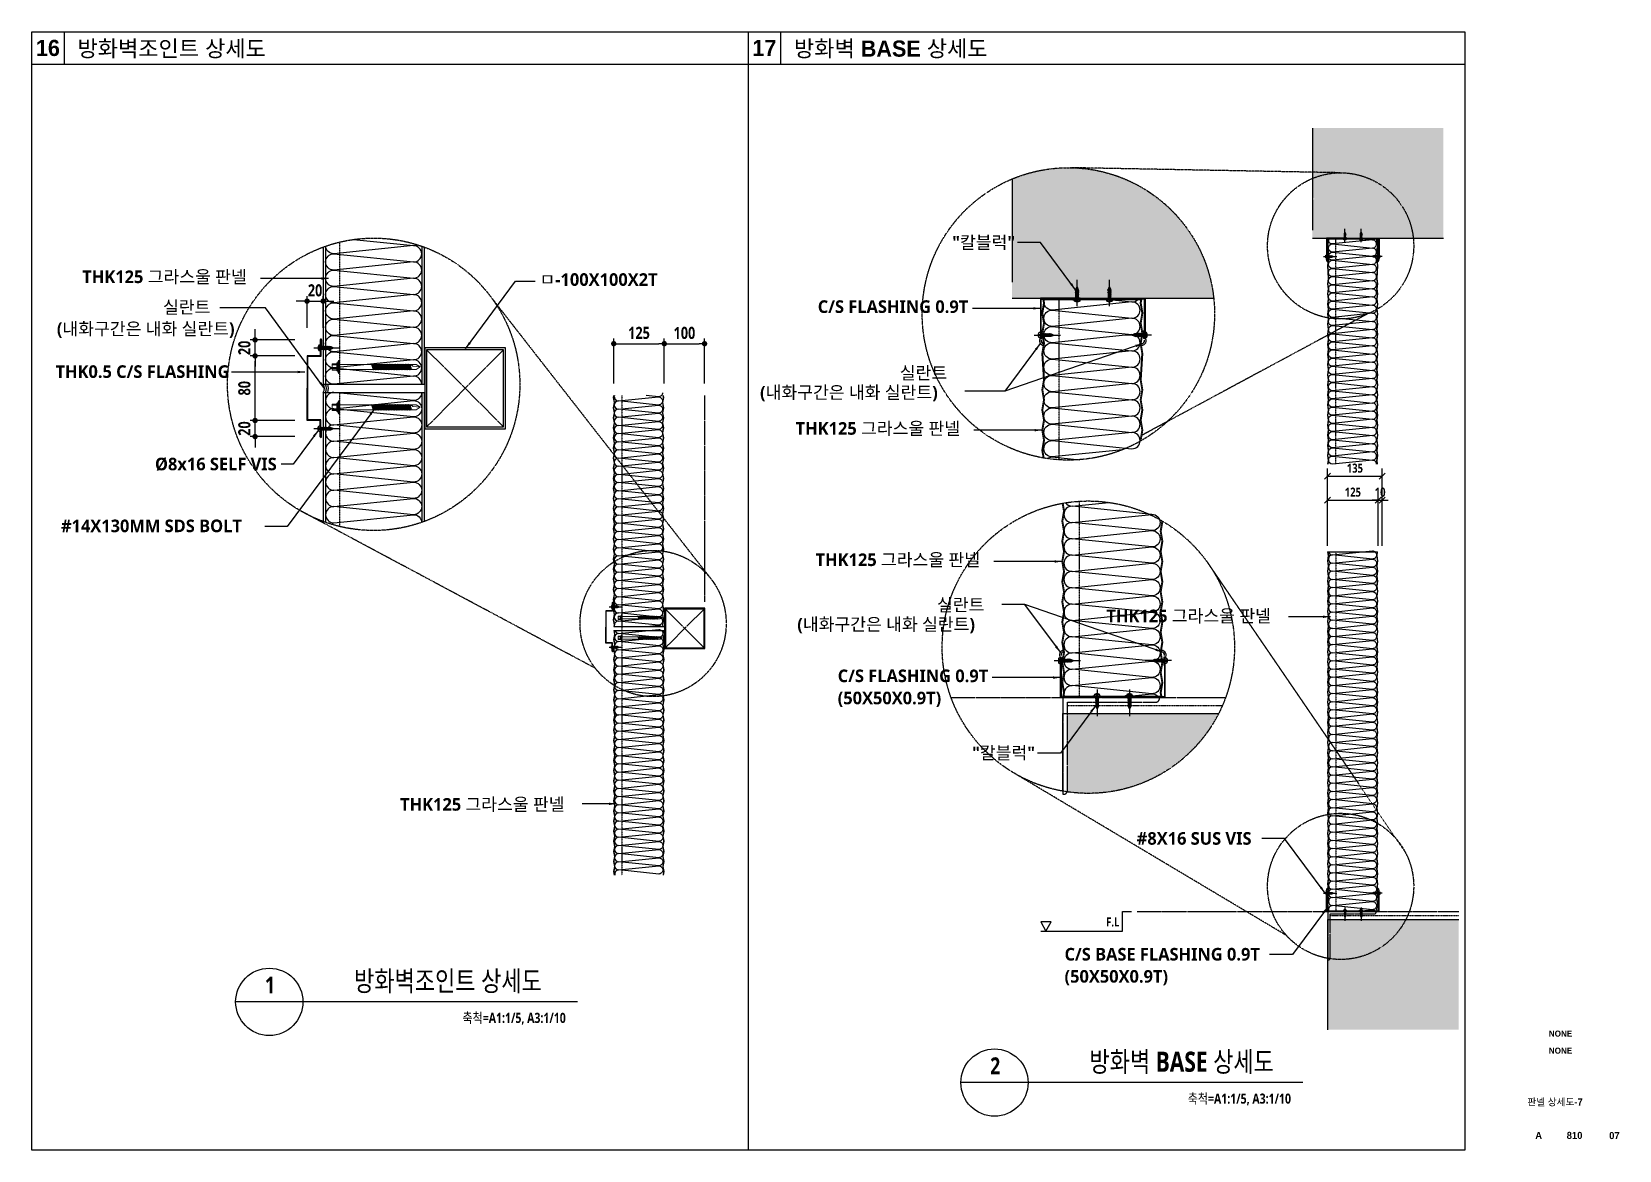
# Model space of a CAD drawing. Extents: x 0 to 20413, y 0 to 2870.
# Drawn here: x 16480 to 20413, y 100 to 2870 of the extents above; entities that cross this region are included whole.
import ezdxf
from ezdxf.enums import TextEntityAlignment as Align

# ---------------------------------------------------------------- set-up
doc = ezdxf.new("R2010")
doc.units = 0
for name, pattern in [('CEN', [62, 60, -1, 0, -1]), ('HID', [2.3, 1.5, -0.8]), ('HIDDEN', [0.375, 0.25, -0.125]), ('HIDDEN2', [4.7625, 3.175, -1.5875])]:
    doc.linetypes.add(name, pattern=pattern)
doc.layers.get('Defpoints').update_dxf_attribs({"color": 151})
for name, color, linetype in [('3', 3, 'Continuous'), ('6.FLASHING', 200, 'Continuous'), ('8', 8, 'Continuous'), ('A-ANNO-GRA1', 7, 'Continuous'), ('A-ANNO-TEXT1', 7, 'Continuous'), ('AA-BORD', 7, 'Continuous'), ('AA-DWXM-OTHR', 4, 'Continuous'), ('AA-ELEV-XXXX-N1', 1, 'Continuous'), ('AA-MKXM', 7, 'Continuous'), ('AA-WAXM-CONC', 2, 'Continuous'), ('AA-XXXX-CNTL', 1, 'CEN'), ('AA-XXXX-CNTL5', 5, 'CEN'), ('AA-XXXX-DIMS', 7, 'Continuous'), ('AA-XXXX-DRBD', 6, 'Continuous'), ('AA-XXXX-SYMB', 7, 'Continuous'), ('AA-XXXX-TEXT', 3, 'Continuous'), ('AZ-CNTL', 1, 'CEN'), ('DIM', 7, 'Continuous'), ('ELE-6', 6, 'Continuous'), ('ELE-8', 8, 'Continuous'), ('FIN6', 6, 'Continuous'), ('GW', 9, 'Continuous'), ('TEXT', 4, 'Continuous'), ('W_HAT', 9, 'Continuous'), ('WATER', 4, 'HID'), ('~BOLT', 11, 'Continuous')]:
    doc.layers.add(name, color=color, linetype=linetype)
doc.layers.add('철판', color=2, linetype='Continuous', lineweight=13)
doc.styles.add('2020음성 1차', font='나눔고딕Bold.ttf')
doc.styles.add('ANU-TEXT 0', font='NanumGothicBold.ttf', dxfattribs={"width": 0.8})
doc.styles.add('돋움', font='NanumGothicBold.ttf')
doc.dimstyles.new('10-1', dxfattribs={"dimscale": 15, "dimtxt": 1.5, "dimasz": 1, "dimexe": 1.25, "dimexo": 1, "dimgap": 0.5, "dimtad": 1, "dimdec": 0, "dimrnd": 1, "dimzin": 0, "dimdsep": 46, "dimlunit": 6, "dimtxsty": 'ANU-TEXT 0', "dimblk": 'OBLIQUE', "dimcen": 5, "dimclrd": 7, "dimclre": 7, "dimclrt": 3, "dimadec": 0, "dimazin": 0, "dimtfac": 1, "dimtdec": 0, "dimtix": 1, "dimtmove": 2, "dimatfit": 1, "dimldrblk": 'OBLIQUE', "dimfxl": 2, "dimtolj": 1, "dimtzin": 0, "dimarcsym": 0})
doc.dimstyles.new('ANU 1', dxfattribs={"dimscale": 50, "dimtxt": 3, "dimasz": 1.33, "dimexe": 1.25, "dimexo": 3, "dimgap": 1, "dimtad": 1, "dimdec": 0, "dimrnd": 1, "dimzin": 0, "dimdsep": 46, "dimlunit": 6, "dimtxsty": 'ANU-TEXT 0', "dimblk": 'DOT', "dimcen": 5, "dimclrd": 7, "dimclre": 7, "dimclrt": 3, "dimadec": 0, "dimazin": 0, "dimtfac": 1, "dimtdec": 0, "dimtix": 1, "dimtmove": 2, "dimatfit": 1, "dimldrblk": 'DOT', "dimfxl": 2, "dimtolj": 1, "dimtzin": 0, "dimarcsym": 0})

msp = doc.modelspace()

# ---------------------------------------------------------------- texts
at = {"layer": 'A-ANNO-TEXT1', "style": '2020음성 1차'}
for s, p in [('16', (16520, 2830)), ('17', (18295, 2830))]:
    msp.add_text(s, height=40, dxfattribs=at).set_placement(p, align=Align.MIDDLE_CENTER)
for s, p in [('방화벽조인트 상세도', (16593.33, 2828.33)), ('방화벽 BASE 상세도', (18368.33, 2828.33))]:
    msp.add_text(s, height=40, dxfattribs=at).set_placement(p, align=Align.MIDDLE_LEFT)
for s, height, p in [('NONE', 15, (20267.26, 388.89)), ('NONE', 15, (20267.26, 346.67)), ('판넬 상세도-7', 17.5, (20253.74, 219.93)), ('A', 17.5, (20213.17, 136.76)), ('810', 17.5, (20302.09, 136.76)), ('07', 17.5, (20400.79, 136.35))]:
    msp.add_text(s, height=height, dxfattribs=at).set_placement(p, align=Align.MIDDLE)
at = {"layer": 'AA-BORD', "color": 3, "lineweight": -3, "style": '돋움'}
for s, p in [('"칼블럭"', (18760.36, 2348.21)), ('THK125 그라스울 판넬', (16605.23, 2263.18)), ('ㅁ-100X100X2T', (17737.64, 2256.35)), ('실란트', (16805.18, 2187.87)), ('C/S FLASHING 0.9T', (18427.24, 2189.32)), ('(내화구간은 내화 실란트)', (16542.23, 2134.45)), ('THK0.5 C/S FLASHING', (16538.88, 2028.39)), ('실란트', (18630.38, 2025)), ('(내화구간은 내화 실란트)', (18284.26, 1976.86)), ('THK125 그라스울 판넬', (18372.39, 1887.6)), ('Ø8x16 SELF VIS', (16785.15, 1799.45)), ('#14X130MM SDS BOLT', (16552.29, 1646.29)), ('THK125 그라스울 판넬', (18421.84, 1562.39)), ('실란트', (18722.62, 1450.65)), ('(내화구간은 내화 실란트)', (18376.5, 1402.52)), ('THK125 그라스울 판넬', (19142.45, 1423.33)), ('C/S FLASHING 0.9T', (18476.69, 1274.9)), ('(50X50X0.9T)', (18476.69, 1220.04)), ('"칼블럭"', (18809.65, 1084.19)), ('THK125 그라스울 판넬', (17392.54, 956.57)), ('#8X16 SUS VIS', (19217.47, 872.22)), ('C/S BASE FLASHING 0.9T', (19038.59, 585.5)), ('(50X50X0.9T)', (19038.59, 530.64))]:
    msp.add_text(s, height=31.2, dxfattribs=at).set_placement(p, align=Align.MIDDLE_LEFT)
at = {"layer": 'AA-MKXM', "color": 2, "style": 'ANU-TEXT 0', "width": 0.8}
for s, p in [('방화벽조인트 상세도', (17743.67, 494.21)), ('방화벽 BASE 상세도', (19557.3, 294.23))]:
    msp.add_text(s, height=50, dxfattribs=at).set_placement(p, align=Align.RIGHT)
for s, p in [('1', (17057.72, 509.13)), ('2', (18854.32, 309.15))]:
    msp.add_text(s, height=41.67, dxfattribs=at).set_placement(p, align=Align.MIDDLE_LEFT)
at = {"layer": 'AA-MKXM', "color": 6, "style": 'ANU-TEXT 0', "width": 0.8}
for p in [(17547.1, 427.8), (19343.71, 227.82)]:
    msp.add_text('축척=A1:1/5, A3:1/10', height=25, dxfattribs=at).set_placement(p, align=Align.MIDDLE_LEFT)
at = {"layer": 'AA-XXXX-TEXT', "lineweight": -3, "style": 'ANU-TEXT 0', "width": 0.8}
msp.add_text('F.L', height=22.5, dxfattribs=at).set_placement((19174.52, 665.43), align=Align.MIDDLE_RIGHT)

# ---------------------------------------------------------------- blocks, each defined once
blk = doc.blocks.new('aas')
at = {"layer": 'AA-ELEV-XXXX-N1'}
for p, q in [((2.6, 3.5), (1.6, 3.5)), ((2.6, -3.5), (2.6, 3.5)), ((2.6, 1.5), (3.3, 1.5)), ((3.1, -0.1), (3.5, 2)), ((3.1, -0.1), (3.3, 1.5)), ((3.4, 2), (3.3, 1.5)), ((3.3, -0.1), (3.6, 1.9)), ((3.3, -0.1), (3.8, 1.5)), ((3.6, 2), (3.8, 1.5)), ((3.8, 1.5), (4.5, 1.5)), ((3.9, -1.5), (4.5, 1.5)), ((4.1, -2), (4.7, 2)), ((4.2, -2), (4.8, 1.9)), ((4.4, -1.5), (5, 1.5)), ((4.7, 2), (4.5, 1.5)), ((4.8, 2), (5, 1.5)), ((5, 1.5), (5.7, 1.5)), ((5.1, -1.5), (5.7, 1.5)), ((5.3, -2), (6, 2)), ((5.4, -2), (6.1, 1.9)), ((5.6, -1.5), (6.2, 1.5)), ((5.9, 2), (5.7, 1.5)), ((6, 2), (6.2, 1.5)), ((6.2, 1.5), (7, 1.5)), ((6.3, -1.5), (7, 1.5)), ((6.5, -2), (7.2, 2)), ((6.6, -2), (7.3, 1.9)), ((6.8, -1.5), (7.5, 1.5)), ((7.2, 2), (7, 1.5)), ((7.3, 2), (7.5, 1.5)), ((7.5, 1.5), (8.2, 1.5)), ((7.6, -1.5), (8.2, 1.5)), ((7.8, -2), (8.4, 2)), ((7.9, -2), (8.5, 1.9)), ((8.1, -1.5), (8.7, 1.5)), ((8.4, 2), (8.2, 1.5)), ((8.5, 2), (8.7, 1.5)), ((8.7, 1.5), (9.4, 1.5)), ((8.8, -1.5), (9.4, 1.5)), ((9, -2), (9.7, 2)), ((9.1, -2), (9.8, 1.9)), ((9.3, -1.5), (9.9, 1.5)), ((9.6, 2), (9.4, 1.5)), ((9.7, 2), (9.9, 1.5)), ((9.9, 1.5), (10.7, 1.5)), ((10, -1.5), (10.7, 1.5)), ((10.2, -2), (10.9, 2)), ((10.3, -2), (11, 1.9)), ((10.5, -1.5), (11.2, 1.5)), ((10.9, 2), (10.7, 1.5)), ((11, 2), (11.2, 1.5)), ((11.2, 1.5), (11.9, 1.5)), ((11.3, -1.5), (11.9, 1.5)), ((11.5, -2), (12.1, 2)), ((11.6, -2), (12.2, 1.9)), ((11.8, -1.5), (12.4, 1.5)), ((12.1, 2), (11.9, 1.5)), ((12.2, 2), (12.4, 1.5)), ((12.4, 1.5), (13.1, 1.5)), ((12.5, -1.5), (13.1, 1.5)), ((12.7, -2), (13.4, 2)), ((12.8, -2), (13.5, 1.9)), ((13, -1.5), (13.6, 1.5)), ((13.3, 2), (13.1, 1.5)), ((13.4, 2), (13.6, 1.5)), ((13.6, 1.5), (14.4, 1.5)), ((13.7, -1.5), (14.4, 1.5)), ((13.9, -2), (14.6, 2)), ((14, -2), (14.7, 1.9)), ((14.2, -1.5), (14.9, 1.5)), ((14.6, 2), (14.4, 1.5)), ((14.7, 2), (14.9, 1.5)), ((14.9, 1.5), (16, 1.5)), ((15, -1.5), (15.6, 1.5)), ((15.2, -2), (15.8, 1.5)), ((15.3, -2), (15.8, 1.3)), ((15.8, 1.5), (15.8, 0)), ((16, 1.5), (18.4, 0.4)), ((1.6, -3.5), (2.6, -3.5)), ((2.6, -1.5), (3.9, -1.5)), ((4.1, -2), (3.9, -1.5)), ((4.2, -2), (4.4, -1.5)), ((4.4, -1.5), (5.1, -1.5)), ((5.3, -2), (5.1, -1.5)), ((5.4, -2), (5.6, -1.5)), ((5.6, -1.5), (6.3, -1.5)), ((6.5, -2), (6.3, -1.5)), ((6.6, -2), (6.8, -1.5)), ((6.8, -1.5), (7.6, -1.5)), ((7.8, -2), (7.6, -1.5)), ((7.9, -2), (8.1, -1.5)), ((8.1, -1.5), (8.8, -1.5)), ((9, -2), (8.8, -1.5)), ((9.1, -2), (9.3, -1.5)), ((9.3, -1.5), (10, -1.5)), ((10.2, -2), (10, -1.5)), ((10.3, -2), (10.5, -1.5)), ((10.5, -1.5), (11.3, -1.5)), ((11.5, -2), (11.3, -1.5)), ((11.6, -2), (11.8, -1.5)), ((11.8, -1.5), (12.5, -1.5)), ((12.7, -2), (12.5, -1.5)), ((12.8, -2), (13, -1.5)), ((13, -1.5), (13.7, -1.5)), ((13.9, -2), (13.7, -1.5)), ((14, -2), (14.2, -1.5)), ((14.2, -1.5), (15, -1.5)), ((15.2, -2), (15, -1.5)), ((15.3, -2), (15.5, -1.5)), ((15.5, -1.5), (15.8, 0)), ((15.5, -1.5), (16, -1.5)), ((16, -1.5), (18.4, -0.4))]:
    blk.add_line(p, q, dxfattribs=at)
blk.add_lwpolyline([(0.4, 2.5), (0.6, 2.3), (0.6, 2.1), (0.7, 1.8), (0.6, 1.5), (0.6, 1.3), (0.5, 1), (0.5, 0.8), (0.5, 0.7), (0.5, 0.6), (0.6, 0.5), (0.8, 0.5), (1, 0.5), (1.2, 0.5), (1.4, 0.5), (1.6, 0.5), (1.8, 0.5), (1.9, 0.4), (2, 0.3), (2, 0.1), (2.1, 0), (2, -0.1), (2, -0.3), (1.9, -0.4), (1.8, -0.5), (1.6, -0.5), (1.4, -0.5), (1.2, -0.5), (1, -0.5), (0.8, -0.5), (0.6, -0.5), (0.5, -0.6), (0.5, -0.7), (0.5, -0.8), (0.5, -1), (0.6, -1.3), (0.6, -1.5), (0.7, -1.8), (0.6, -2.1), (0.6, -2.3), (0.4, -2.5)], dxfattribs=at)
for centre, radius, start, end in [((9.4, 0), 9.36, 164.205, 195.795), ((1.6, 2.2), 1.3, 90.0233, 164.4114), ((3.5, 1.9), 0.0925, 60.0754, 130.1339), ((4.8, 1.9), 0.0925, 60.0754, 130.1339), ((6, 1.9), 0.0925, 60.0754, 130.1339), ((7.2, 1.9), 0.0925, 60.0754, 130.1339), ((8.4, 1.9), 0.0925, 60.0754, 130.1339), ((9.7, 1.9), 0.0925, 60.0754, 130.1339), ((10.9, 1.9), 0.0925, 60.0754, 130.1339), ((12.1, 1.9), 0.0925, 60.0754, 130.1339), ((13.4, 1.9), 0.0925, 60.0754, 130.1339), ((14.6, 1.9), 0.0925, 60.0754, 130.1339), ((18.1, 0), 0.46, 305.1627, 54.8373), ((1.6, -2.2), 1.3, 195.5886, 269.9767), ((3.2, 0), 0.0602, 200.6851, 319.2729), ((4.1, -1.9), 0.0925, 240.0754, 310.1339), ((5.4, -1.9), 0.0925, 240.0754, 310.1339), ((6.6, -1.9), 0.0925, 240.0754, 310.1339), ((7.8, -1.9), 0.0925, 240.0754, 310.1339), ((9.1, -1.9), 0.0925, 240.0754, 310.1339), ((10.3, -1.9), 0.0925, 240.0754, 310.1339), ((11.5, -1.9), 0.0925, 240.0754, 310.1339), ((12.8, -1.9), 0.0925, 240.0754, 310.1339), ((14, -1.9), 0.0925, 240.0754, 310.1339), ((15.2, -1.9), 0.0925, 240.0754, 310.1339)]:
    blk.add_arc(centre, radius, start, end, dxfattribs=at)
at = {"layer": 'AZ-CNTL', "ltscale": 10}
blk.add_line((-5.4, 0), (27.7, 0), dxfattribs=at)
blk = doc.blocks.new('볼트100-1')
at = {"layer": '~BOLT', "lineweight": 5}
for p, q in [((-97.8, 479.7), (-103.8, 479.7)), ((-103.8, 474.7), (-97.8, 474.7)), ((-96.8, 482.2), (-95.7, 485.2)), ((-96.8, 472.2), (-95.7, 469.2)), ((-95.7, 485.2), (-95.7, 469.2)), ((-95.7, 485.2), (-94.7, 485.2)), ((-94.7, 485.2), (-94.7, 469.2)), ((-53, 480.2), (-55, 474.2)), ((-52.2, 480.9), (-54.7, 473.6)), ((-54, 474.2), (-53, 474.2)), ((-51, 480.2), (-53, 474.2)), ((-53, 474.2), (-52.7, 473.6)), ((-50.2, 480.9), (-52.7, 473.6)), ((-52.7, 473.6), (-52, 474.2)), ((-50, 480.2), (-52, 474.2)), ((-52, 480.2), (-51, 480.2)), ((-52, 474.2), (-51, 474.2)), ((-51, 480.2), (-50.2, 480.9)), ((-49, 480.2), (-51, 474.2)), ((-51, 474.2), (-50.7, 473.6)), ((-48.2, 480.9), (-50.7, 473.6)), ((-50.7, 473.6), (-50, 474.2)), ((-50.2, 480.9), (-50, 480.2)), ((-48, 480.2), (-50, 474.2)), ((-50, 480.2), (-49, 480.2)), ((-50, 474.2), (-49, 474.2)), ((-49, 480.2), (-48.2, 480.9)), ((-47, 480.2), (-49, 474.2)), ((-49, 474.2), (-48.7, 473.6)), ((-46.2, 480.9), (-48.7, 473.6)), ((-48.7, 473.6), (-48, 474.2)), ((-48.2, 480.9), (-48, 480.2)), ((-46, 480.2), (-48, 474.2)), ((-48, 480.2), (-47, 480.2)), ((-48, 474.2), (-47, 474.2)), ((-47, 480.2), (-46.2, 480.9)), ((-45, 480.2), (-47, 474.2)), ((-47, 474.2), (-46.7, 473.6)), ((-44.2, 480.9), (-46.7, 473.6)), ((-46.7, 473.6), (-46, 474.2)), ((-46.2, 480.9), (-46, 480.2)), ((-44, 480.2), (-46, 474.2)), ((-46, 480.2), (-45, 480.2)), ((-46, 474.2), (-45, 474.2)), ((-45, 480.2), (-44.2, 480.9)), ((-43, 480.2), (-45, 474.2)), ((-45, 474.2), (-44.7, 473.6)), ((-42.2, 480.9), (-44.7, 473.6)), ((-44.7, 473.6), (-44, 474.2)), ((-44.2, 480.9), (-44, 480.2)), ((-42, 480.2), (-44, 474.2)), ((-44, 480.2), (-43, 480.2)), ((-44, 474.2), (-43, 474.2)), ((-43, 480.2), (-42.2, 480.9)), ((-41, 480.2), (-43, 474.2)), ((-43, 474.2), (-42.7, 473.6)), ((-40.2, 480.9), (-42.7, 473.6)), ((-42.7, 473.6), (-42, 474.2)), ((-42.2, 480.9), (-42, 480.2)), ((-42, 480.2), (-41, 480.2)), ((-40, 480.2), (-42, 474.2)), ((-42, 474.2), (-41, 474.2)), ((-41, 480.2), (-40.2, 480.9)), ((-39, 480.2), (-41, 474.2)), ((-41, 474.2), (-40.7, 473.6)), ((-38.2, 480.9), (-40.7, 473.6)), ((-40.7, 473.6), (-40, 474.2)), ((-40.2, 480.9), (-40, 480.2)), ((-38, 480.2), (-40, 474.2)), ((-40, 480.2), (-39, 480.2)), ((-40, 474.2), (-39, 474.2)), ((-39, 480.2), (-38.2, 480.9)), ((-37, 480.2), (-39, 474.2)), ((-39, 474.2), (-38.7, 473.6)), ((-36.2, 480.9), (-38.7, 473.6)), ((-38.7, 473.6), (-38, 474.2)), ((-38.2, 480.9), (-38, 480.2)), ((-36, 480.2), (-38, 474.2)), ((-38, 480.2), (-37, 480.2)), ((-38, 474.2), (-37, 474.2)), ((-37, 480.2), (-36.2, 480.9)), ((-35, 480.2), (-37, 474.2)), ((-37, 474.2), (-36.7, 473.6)), ((-34.2, 480.9), (-36.7, 473.6)), ((-36.7, 473.6), (-36, 474.2)), ((-36.2, 480.9), (-36, 480.2)), ((-34, 480.2), (-36, 474.2)), ((-36, 480.2), (-35, 480.2)), ((-36, 474.2), (-35, 474.2)), ((-35, 480.2), (-34.2, 480.9)), ((-33, 480.2), (-35, 474.2)), ((-35, 474.2), (-34.7, 473.6)), ((-32.2, 480.9), (-34.7, 473.6)), ((-34.7, 473.6), (-34, 474.2)), ((-34.2, 480.9), (-34, 480.2)), ((-32, 480.2), (-34, 474.2)), ((-34, 480.2), (-33, 480.2)), ((-34, 474.2), (-33, 474.2)), ((-33, 480.2), (-32.2, 480.9)), ((-31, 480.2), (-33, 474.2)), ((-33, 474.2), (-32.7, 473.6)), ((-30.2, 480.9), (-32.7, 473.6)), ((-32.7, 473.6), (-32, 474.2)), ((-32.2, 480.9), (-32, 480.2)), ((-30, 480.2), (-32, 474.2)), ((-32, 480.2), (-31, 480.2)), ((-32, 474.2), (-31, 474.2)), ((-31, 480.2), (-30.2, 480.9)), ((-29, 480.2), (-31, 474.2)), ((-31, 474.2), (-30.7, 473.6)), ((-28.2, 480.9), (-30.7, 473.6)), ((-30.7, 473.6), (-30, 474.2)), ((-30.2, 480.9), (-30, 480.2)), ((-30, 480.2), (-29, 480.2)), ((-28, 480.2), (-30, 474.2)), ((-30, 474.2), (-29, 474.2)), ((-29, 480.2), (-28.2, 480.9)), ((-27, 480.2), (-29, 474.2)), ((-29, 474.2), (-28.7, 473.6)), ((-26.2, 480.9), (-28.7, 473.6)), ((-28.7, 473.6), (-28, 474.2)), ((-28.2, 480.9), (-28, 480.2)), ((-28, 480.2), (-27, 480.2)), ((-26, 480.2), (-28, 474.2)), ((-28, 474.2), (-27, 474.2)), ((-27, 480.2), (-26.2, 480.9)), ((-25, 480.2), (-27, 474.2)), ((-27, 474.2), (-26.7, 473.6)), ((-24.2, 480.9), (-26.7, 473.6)), ((-26.7, 473.6), (-26, 474.2)), ((-26.2, 480.9), (-26, 480.2)), ((-26, 480.2), (-25, 480.2)), ((-24, 480.2), (-26, 474.2)), ((-26, 474.2), (-25, 474.2)), ((-25, 480.2), (-24.2, 480.9)), ((-23, 480.2), (-25, 474.2)), ((-25, 474.2), (-24.7, 473.6)), ((-22.2, 480.9), (-24.7, 473.6)), ((-24.7, 473.6), (-24, 474.2)), ((-24.2, 480.9), (-24, 480.2)), ((-22, 480.2), (-24, 474.2)), ((-24, 480.2), (-23, 480.2)), ((-24, 474.2), (-23, 474.2)), ((-23, 480.2), (-22.2, 480.9)), ((-21, 480.2), (-23, 474.2)), ((-23, 474.2), (-22.7, 473.6)), ((-20.2, 480.9), (-22.7, 473.6)), ((-22.7, 473.6), (-22, 474.2)), ((-22.2, 480.9), (-22, 480.2)), ((-20, 480.2), (-22, 474.2)), ((-22, 480.2), (-21, 480.2)), ((-22, 474.2), (-21, 474.2)), ((-21, 480.2), (-20.2, 480.9)), ((-19, 480.2), (-21, 474.2)), ((-21, 474.2), (-20.7, 473.6)), ((-18.2, 480.9), (-20.7, 473.6)), ((-20.7, 473.6), (-20, 474.2)), ((-20.2, 480.9), (-20, 480.2)), ((-18, 480.2), (-20, 474.2)), ((-20, 480.2), (-19, 480.2)), ((-20, 474.2), (-19, 474.2)), ((-19, 480.2), (-18.2, 480.9)), ((-17, 480.2), (-19, 474.2)), ((-19, 474.2), (-18.7, 473.6)), ((-16.2, 480.9), (-18.7, 473.6)), ((-18.7, 473.6), (-18, 474.2)), ((-18.2, 480.9), (-18, 480.2)), ((-18, 480.2), (-17, 480.2)), ((-16, 480.2), (-18, 474.2)), ((-18, 474.2), (-17, 474.2)), ((-17, 480.2), (-16.2, 480.9)), ((-15, 480.2), (-17, 474.2)), ((-17, 474.2), (-16.7, 473.6)), ((-14.2, 480.9), (-16.7, 473.6)), ((-16.7, 473.6), (-16, 474.2)), ((-16.2, 480.9), (-16, 480.2)), ((-14, 480.2), (-16, 474.2)), ((-16, 480.2), (-15, 480.2)), ((-16, 474.2), (-15, 474.2)), ((-15, 480.2), (-14.2, 480.9)), ((-13, 480.2), (-15, 474.2)), ((-15, 474.2), (-14.7, 473.6)), ((-12.2, 480.9), (-14.7, 473.6)), ((-14.7, 473.6), (-14, 474.2)), ((-14.2, 480.9), (-14, 480.2)), ((-12, 480.2), (-14, 474.2)), ((-14, 480.2), (-13, 480.2)), ((-14, 474.2), (-13, 474.2)), ((-13, 480.2), (-12.2, 480.9)), ((-11, 480.2), (-13, 474.2)), ((-13, 474.2), (-12.7, 473.6)), ((-10.2, 480.9), (-12.7, 473.6)), ((-12.7, 473.6), (-12, 474.2)), ((-12.2, 480.9), (-12, 480.2)), ((-10, 480.2), (-12, 474.2)), ((-12, 480.2), (-11, 480.2)), ((-12, 474.2), (-11, 474.2)), ((-11, 480.2), (-10.2, 480.9)), ((-9, 480.2), (-11, 474.2)), ((-11, 474.2), (-10.7, 473.6)), ((-8.2, 480.9), (-10.7, 473.6)), ((-10.7, 473.6), (-10, 474.2)), ((-10.2, 480.9), (-10, 480.2)), ((-8, 480.2), (-10, 474.2)), ((-10, 480.2), (-9, 480.2)), ((-10, 474.2), (-9, 474.2)), ((-9, 480.2), (-8.2, 480.9)), ((-7, 480.2), (-9, 474.2)), ((-9, 474.2), (-8.7, 473.6)), ((-6.2, 480.9), (-8.7, 473.6)), ((-8.7, 473.6), (-8, 474.2)), ((-8.2, 480.9), (-8, 480.2)), ((-6, 480.2), (-8, 474.2)), ((-8, 480.2), (-7, 480.2)), ((-8, 474.2), (-5.7, 474.2)), ((-7, 480.2), (-6.2, 480.9)), ((-6.2, 480.9), (-6, 480.2)), ((-6, 480.2), (-4.7, 480.2)), ((-95.7, 469.2), (-94.7, 469.2))]:
    blk.add_line(p, q, dxfattribs=at)
for points in [[(-97.8, 481.2), (-103.8, 481.2), (-103.8, 473.2), (-97.8, 473.2)], [(-94.7, 480.2), (-53, 480.2), (-52.2, 480.9), (-52, 480.2), (-54, 474.2), (-54.7, 473.6), (-55, 474.2), (-94.7, 474.2)], [(5.3, 477.2), (-3.7, 476.2), (-5.7, 474.2), (-6.7, 476.2), (-4.7, 480.2)], [(-4.7, 480.2), (0.3, 480.2), (5.3, 477.2), (0.3, 474.2), (-5.7, 474.2)]]:
    blk.add_lwpolyline(points, dxfattribs=at)
blk.add_lwpolyline([(-97.8, 482.2), (-96.8, 482.2), (-96.8, 472.2), (-97.8, 472.2)], close=True, dxfattribs=at)
at = {"layer": '~BOLT', "color": 0, "lineweight": 5}
blk.add_solid([(-95.7, 485.2), (-95.7, 469.2), (-94.7, 485.2), (-94.7, 469.2)], dxfattribs=at)
blk = doc.blocks.new('_Oblique')
at = {"color": 0, "linetype": 'ByBlock', "lineweight": -2}
blk.add_line((-0.5, -0.5), (0.5, 0.5), dxfattribs=at)
blk = doc.blocks.new('*D182')
at = {"layer": 'Defpoints', "color": 0}
for p in [(19825.4, 1769.2), (19690.2, 1581.7), (19825.4, 1581.7)]:
    blk.add_point(p, dxfattribs=at)
at = {"layer": 'DIM', "color": 7, "lineweight": -2}
for p, q in [((19690.2, 1596.7), (19690.2, 1788)), ((19825.4, 1596.7), (19825.4, 1788)), ((19690.2, 1769.2), (19825.4, 1769.2))]:
    blk.add_line(p, q, dxfattribs=at)
at = {"layer": 'DIM', "color": 7, "linetype": 'ByBlock', "lineweight": -2, "xscale": 15, "yscale": 15, "zscale": 15, "rotation": 180}
blk.add_blockref('_Oblique', (19690.2, 1769.2), dxfattribs=at)
at = {"layer": 'DIM', "color": 7, "linetype": 'ByBlock', "lineweight": -2, "xscale": 15, "yscale": 15, "zscale": 15}
blk.add_blockref('_Oblique', (19825.4, 1769.2), dxfattribs=at)
at = {"layer": 'DIM', "color": 3, "insert": (19757.8, 1789.1), "char_height": 22.5, "attachment_point": 5, "style": 'ANU-TEXT 0'}
blk.add_mtext('\\A1;135', dxfattribs=at)
blk = doc.blocks.new('_Dot')
at = {"color": 0, "linetype": 'ByBlock', "lineweight": -2}
blk.add_line((-0.5, 0), (-1, 0), dxfattribs=at)
at = {"color": 0, "linetype": 'ByBlock', "const_width": 0.5}
blk.add_lwpolyline([(-0.25, 0, 1), (0.25, 0, 1)], format="xyb", close=True, dxfattribs=at)
blk = doc.blocks.new('*D183')
at = {"layer": 'AA-XXXX-DIMS', "color": 7, "lineweight": -2}
for p, q in [((17921.8, 1998.8), (17921.8, 2110)), ((17935.1, 2097.5), (18033.7, 2097.5)), ((18047, 1998.8), (18047, 2110))]:
    blk.add_line(p, q, dxfattribs=at)
at = {"layer": 'Defpoints', "color": 0}
for p in [(18047, 2097.5), (17921.8, 1968.8), (18047, 1968.8)]:
    blk.add_point(p, dxfattribs=at)
at = {"layer": 'AA-XXXX-DIMS', "color": 7, "linetype": 'ByBlock', "lineweight": -2, "xscale": 13.3, "yscale": 13.3, "zscale": 13.3}
for p, rotation in [((17921.8, 2097.5), 179.9999999997869), ((18047, 2097.5), 359.9999999997868)]:
    blk.add_blockref('_Dot', p, dxfattribs=dict(at, rotation=rotation))
at = {"layer": 'AA-XXXX-DIMS', "color": 3, "insert": (17984.4, 2124.1), "char_height": 30, "attachment_point": 5, "style": 'ANU-TEXT 0'}
blk.add_mtext('\\A1;125', dxfattribs=at)
blk = doc.blocks.new('*D184')
at = {"layer": 'Defpoints', "color": 0}
for p in [(19815.4, 1709.8), (19690.2, 1581.7), (19815.4, 1581.7)]:
    blk.add_point(p, dxfattribs=at)
at = {"layer": 'DIM', "color": 7, "lineweight": -2}
for p, q in [((19690.2, 1596.7), (19690.2, 1728.5)), ((19690.2, 1709.8), (19815.4, 1709.8)), ((19815.4, 1596.7), (19815.4, 1728.5))]:
    blk.add_line(p, q, dxfattribs=at)
at = {"layer": 'DIM', "color": 7, "linetype": 'ByBlock', "lineweight": -2, "xscale": 15, "yscale": 15, "zscale": 15, "rotation": 180}
blk.add_blockref('_Oblique', (19690.2, 1709.8), dxfattribs=at)
at = {"layer": 'DIM', "color": 7, "linetype": 'ByBlock', "lineweight": -2, "xscale": 15, "yscale": 15, "zscale": 15}
blk.add_blockref('_Oblique', (19815.4, 1709.8), dxfattribs=at)
at = {"layer": 'DIM', "color": 3, "insert": (19752.8, 1729.7), "char_height": 22.5, "attachment_point": 5, "style": 'ANU-TEXT 0'}
blk.add_mtext('\\A1;125', dxfattribs=at)
blk = doc.blocks.new('*D185')
at = {"layer": 'Defpoints', "color": 0}
for p in [(19825.4, 1709.8), (19815.4, 1581.7), (19825.4, 1581.7)]:
    blk.add_point(p, dxfattribs=at)
at = {"layer": 'DIM', "color": 7, "lineweight": -2}
for p, q in [((19815.4, 1709.8), (19800.4, 1709.8)), ((19815.4, 1596.7), (19815.4, 1728.5)), ((19815.4, 1709.8), (19825.4, 1709.8)), ((19825.4, 1596.7), (19825.4, 1728.5)), ((19825.4, 1709.8), (19840.4, 1709.8))]:
    blk.add_line(p, q, dxfattribs=at)
at = {"layer": 'DIM', "color": 7, "linetype": 'ByBlock', "lineweight": -2, "xscale": 15, "yscale": 15, "zscale": 15}
blk.add_blockref('_Oblique', (19815.4, 1709.8), dxfattribs=at)
at = {"layer": 'DIM', "color": 7, "linetype": 'ByBlock', "lineweight": -2, "xscale": 15, "yscale": 15, "zscale": 15, "rotation": 180}
blk.add_blockref('_Oblique', (19825.4, 1709.8), dxfattribs=at)
at = {"layer": 'DIM', "color": 3, "insert": (19820.4, 1729.6), "char_height": 22.5, "attachment_point": 5, "style": 'ANU-TEXT 0'}
blk.add_mtext('\\A1;10', dxfattribs=at)
blk = doc.blocks.new('*D199')
at = {"layer": 'AA-XXXX-DIMS', "color": 7, "lineweight": -2}
for p, q in [((18047, 1998.8), (18047, 2110)), ((18060.3, 2097.5), (18133.5, 2097.5)), ((18146.8, 1998.8), (18146.8, 2110))]:
    blk.add_line(p, q, dxfattribs=at)
at = {"layer": 'Defpoints', "color": 0}
for p in [(18146.8, 2097.5), (18047, 1968.8), (18146.8, 1968.8)]:
    blk.add_point(p, dxfattribs=at)
at = {"layer": 'AA-XXXX-DIMS', "color": 7, "linetype": 'ByBlock', "lineweight": -2, "xscale": 13.3, "yscale": 13.3, "zscale": 13.3}
for p, rotation in [((18047, 2097.5), 179.9999999998663), ((18146.8, 2097.5), 359.9999999998663)]:
    blk.add_blockref('_Dot', p, dxfattribs=dict(at, rotation=rotation))
at = {"layer": 'AA-XXXX-DIMS', "color": 3, "insert": (18096.9, 2124), "char_height": 30, "attachment_point": 5, "style": 'ANU-TEXT 0'}
blk.add_mtext('\\A1;100', dxfattribs=at)
blk = doc.blocks.new('*D200')
at = {"layer": 'AA-XXXX-DIMS', "color": 7, "lineweight": -2}
for p, q in [((17132, 2067.2), (17020.8, 2067.2)), ((17033.3, 1920.5), (17033.3, 2053.9)), ((17132, 1907.2), (17020.8, 1907.2))]:
    blk.add_line(p, q, dxfattribs=at)
at = {"layer": 'Defpoints', "color": 0}
for p in [(17033.3, 2067.2), (17162, 2067.2), (17162, 1907.2)]:
    blk.add_point(p, dxfattribs=at)
at = {"layer": 'AA-XXXX-DIMS', "color": 7, "linetype": 'ByBlock', "lineweight": -2, "xscale": 13.3, "yscale": 13.3, "zscale": 13.3}
for p, rotation in [((17033.3, 2067.2), 89.99999999983325), ((17033.3, 1907.2), 269.9999999998332)]:
    blk.add_blockref('_Dot', p, dxfattribs=dict(at, rotation=rotation))
at = {"layer": 'AA-XXXX-DIMS', "color": 3, "insert": (17006.8, 1987.2), "char_height": 30, "attachment_point": 5, "rotation": 90, "style": 'ANU-TEXT 0'}
blk.add_mtext('\\A1;80', dxfattribs=at)
blk = doc.blocks.new('*D201')
at = {"layer": 'AA-XXXX-DIMS', "color": 7, "lineweight": -2}
for p, q in [((17033.3, 2120.2), (17033.3, 2133.5)), ((17132, 2106.9), (17020.8, 2106.9)), ((17033.3, 2067.2), (17033.3, 2106.9)), ((17132, 2067.2), (17020.8, 2067.2)), ((17033.3, 2053.9), (17033.3, 2040.6))]:
    blk.add_line(p, q, dxfattribs=at)
at = {"layer": 'Defpoints', "color": 0}
for p in [(17033.3, 2106.9), (17162, 2106.9), (17162, 2067.2)]:
    blk.add_point(p, dxfattribs=at)
at = {"layer": 'AA-XXXX-DIMS', "color": 7, "linetype": 'ByBlock', "lineweight": -2, "xscale": 13.3, "yscale": 13.3, "zscale": 13.3}
for p, rotation in [((17033.3, 2106.9), 269.9999999996646), ((17033.3, 2067.2), 89.99999999966465)]:
    blk.add_blockref('_Dot', p, dxfattribs=dict(at, rotation=rotation))
at = {"layer": 'AA-XXXX-DIMS', "color": 3, "insert": (17006.8, 2087), "char_height": 30, "attachment_point": 5, "rotation": 90, "style": 'ANU-TEXT 0'}
blk.add_mtext('\\A1;20', dxfattribs=at)
blk = doc.blocks.new('*D202')
at = {"layer": 'AA-XXXX-DIMS', "color": 7, "lineweight": -2}
for p, q in [((17033.3, 1920.5), (17033.3, 1933.8)), ((17132, 1907.2), (17020.8, 1907.2)), ((17033.3, 1867.4), (17033.3, 1907.2)), ((17132, 1867.4), (17020.8, 1867.4)), ((17033.3, 1854.1), (17033.3, 1840.8))]:
    blk.add_line(p, q, dxfattribs=at)
at = {"layer": 'Defpoints', "color": 0}
for p in [(17033.3, 1907.2), (17162, 1907.2), (17162, 1867.4)]:
    blk.add_point(p, dxfattribs=at)
at = {"layer": 'AA-XXXX-DIMS', "color": 7, "linetype": 'ByBlock', "lineweight": -2, "xscale": 13.3, "yscale": 13.3, "zscale": 13.3}
for p, rotation in [((17033.3, 1907.2), 269.9999999996646), ((17033.3, 1867.4), 89.99999999966465)]:
    blk.add_blockref('_Dot', p, dxfattribs=dict(at, rotation=rotation))
at = {"layer": 'AA-XXXX-DIMS', "color": 3, "insert": (17006.8, 1887.3), "char_height": 30, "attachment_point": 5, "rotation": 90, "style": 'ANU-TEXT 0'}
blk.add_mtext('\\A1;20', dxfattribs=at)
blk = doc.blocks.new('*D203')
at = {"layer": 'AA-XXXX-DIMS', "color": 7, "lineweight": -2}
for p, q in [((17148.7, 2202.9), (17135.4, 2202.9)), ((17162, 2136.9), (17162, 2215.4)), ((17162, 2202.9), (17201.8, 2202.9)), ((17201.8, 2136.9), (17201.8, 2215.4)), ((17215.1, 2202.9), (17228.4, 2202.9))]:
    blk.add_line(p, q, dxfattribs=at)
at = {"layer": 'Defpoints', "color": 0}
for p in [(17201.8, 2202.9), (17162, 2106.9), (17201.8, 2106.9)]:
    blk.add_point(p, dxfattribs=at)
at = {"layer": 'AA-XXXX-DIMS', "color": 7, "linetype": 'ByBlock', "lineweight": -2, "xscale": 13.3, "yscale": 13.3, "zscale": 13.3}
blk.add_blockref('_Dot', (17162, 2202.9), dxfattribs=at)
at = {"layer": 'AA-XXXX-DIMS', "color": 7, "linetype": 'ByBlock', "lineweight": -2, "xscale": 13.3, "yscale": 13.3, "zscale": 13.3, "rotation": 180}
blk.add_blockref('_Dot', (17201.8, 2202.9), dxfattribs=at)
at = {"layer": 'AA-XXXX-DIMS', "color": 3, "insert": (17181.9, 2229.4), "char_height": 30, "attachment_point": 5, "style": 'ANU-TEXT 0'}
blk.add_mtext('\\A1;20', dxfattribs=at)

# ---------------------------------------------------------------- dimensions: what is measured, and where the dimension line sits
at = {"layer": 'AA-XXXX-DIMS'}
for p1, p2, distance, override, picture, middle in [((17162.04, 2106.94), (17201.82, 2106.94), 95.96, {"dimscale": 10, "dimlfac": 0.5}, '*D203', (17181.93, 2229.39)), ((17162.04, 2067.16), (17162.04, 2106.94), 128.73, {"dimscale": 10, "dimlfac": 0.5}, '*D201', (17006.82, 2087.05)), ((17921.81, 1968.81), (18047.01, 1968.81), 128.73, {"dimscale": 10}, '*D183', (17984.41, 2124.08)), ((18047.01, 1968.81), (18146.81, 1968.81), 128.73, {"dimscale": 10}, '*D199', (18096.91, 2123.99)), ((17162.04, 1907.16), (17162.04, 2067.16), 128.73, {"dimscale": 10, "dimlfac": 0.5}, '*D200', (17006.75, 1987.16)), ((17162.04, 1867.38), (17162.04, 1907.16), 128.73, {"dimscale": 10, "dimlfac": 0.5}, '*D202', (17006.82, 1887.27))]:
    dim = msp.add_aligned_dim(p1=p1, p2=p2, distance=distance, dimstyle='ANU 1', override=override, dxfattribs=at)
    dim.commit()
    dim.dimension.update_dxf_attribs({"geometry": picture, "text_midpoint": middle})
at = {"layer": 'DIM'}
for p1, p2, distance, picture, middle in [((19690.17, 1581.69), (19825.37, 1581.69), 187.52, '*D182', (19757.77, 1789.13)), ((19690.17, 1581.69), (19815.37, 1581.69), 128.1, '*D184', (19752.77, 1729.69)), ((19815.37, 1581.69), (19825.37, 1581.69), 128.1, '*D185', (19820.37, 1729.63))]:
    dim = msp.add_aligned_dim(p1=p1, p2=p2, distance=distance, dimstyle='10-1', dxfattribs=at)
    dim.commit()
    dim.dimension.update_dxf_attribs({"geometry": picture, "text_midpoint": middle})

# ---------------------------------------------------------------- hatches: boundary and pattern name
at = {"layer": 'W_HAT'}
h = msp.add_hatch(color=253, dxfattribs=at)
h.dxf.hatch_style = 1
edge = h.paths.add_edge_path()
edge.add_line((19977.33, 2631.65), (19977.33, 2359.03))
edge.add_line((19977.33, 2359.03), (19772.74, 2359.03))
edge.add_line((19772.74, 2359.03), (19772.74, 2360.03))
edge.add_arc((19768.43, 2368.58), 9.57, 265.86762, 296.75225, ccw=False)
edge.add_line((19767.74, 2359.03), (19652.74, 2359.03))
edge.add_line((19652.74, 2359.03), (19652.74, 2454.03))
edge.add_arc((19654.66, 2456.24), 2.93, 229.12715, 108.25298)
edge.add_line((19653.74, 2459.03), (19652.74, 2459.03))
edge.add_line((19652.74, 2459.03), (19652.74, 2631.65))
edge.add_line((19652.74, 2631.65), (19977.33, 2631.65))
h = msp.add_hatch(color=253, dxfattribs=at)
h.dxf.hatch_style = 1
edge = h.paths.add_edge_path()
edge.add_arc((19048.09, 2171.25), 362.08, 6.11946, 112.6676)
edge.add_line((18908.55, 2505.37), (18908.55, 2409.85))
edge.add_line((18908.55, 2409.85), (18910.55, 2409.85))
edge.add_arc((18912.39, 2404.28), 5.86, 229.12715, 108.25298, ccw=False)
edge.add_line((18908.55, 2399.85), (18908.55, 2209.85))
edge.add_line((18908.55, 2209.85), (19138.55, 2209.85))
edge.add_arc((19139.93, 2228.95), 19.15, 265.86762, 296.75225)
edge.add_line((19148.55, 2211.85), (19148.55, 2209.85))
edge.add_line((19148.55, 2209.85), (19408.11, 2209.85))
h = msp.add_hatch(color=253, dxfattribs=at)
h.dxf.hatch_style = 1
edge = h.paths.add_edge_path()
edge.add_arc((19097.54, 1345.85), 362.08, 261.68138, 332.99759)
edge.add_line((19420.16, 1181.46), (19273.94, 1181.46))
edge.add_line((19273.94, 1181.46), (19273.94, 1179.46))
edge.add_arc((19265.32, 1162.36), 19.15, 63.24775, 94.13238)
edge.add_line((19263.94, 1181.46), (19045.94, 1181.46))
edge.add_line((19045.94, 1181.46), (19045.94, 991.46))
edge.add_arc((19035.94, 991.46), 10, 337.18185, 360, ccw=False)
h = msp.add_hatch(color=253, dxfattribs=at)
h.dxf.hatch_style = 1
edge = h.paths.add_edge_path()
edge.add_line((20015.3, 398.6), (20015.3, 671.22))
edge.add_line((20015.3, 671.22), (19810.71, 671.22))
edge.add_line((19810.71, 671.22), (19810.71, 670.22))
edge.add_arc((19806.4, 661.67), 9.57, 63.24775, 94.13238)
edge.add_line((19805.71, 671.22), (19696.71, 671.22))
edge.add_line((19696.71, 671.22), (19696.71, 576.22))
edge.add_arc((19691.71, 576.22), 5, 270, 360, ccw=False)
edge.add_line((19691.71, 571.22), (19690.71, 571.22))
edge.add_line((19690.71, 571.22), (19690.71, 398.6))
edge.add_line((19690.71, 398.6), (20015.3, 398.6))

# ---------------------------------------------------------------- linework, layer by layer
for p, q in [((16480, 2870), (20030, 2870)), ((16560, 2870), (16560, 2790)), ((18335, 2870), (18335, 2790)), ((16480, 2790), (20030, 2790)), ((18978.49, 2097.73), (18890.58, 1979.95)), ((19232.28, 2097.73), (18890.58, 1979.95)), ((18890.58, 1979.95), (18791.24, 1979.95))]:
    msp.add_line(p, q)
at = {"color": 251}
for p, q in [((19691.04, 2357.43), (19813.38, 2357.43)), ((18985.15, 2206.65), (19229.83, 2206.65)), ((19690.17, 1581.69), (19814.26, 1581.69)), ((17922.01, 1397.31), (18044.35, 1397.31)), ((17922.01, 1387.31), (18046.11, 1387.31)), ((19034.6, 1224.66), (19279.28, 1224.66)), ((19691.04, 692.82), (19813.38, 692.82))]:
    msp.add_line(p, q, dxfattribs=at)
at = {"layer": '3'}
for p, q in [((17202.04, 2336.76), (17202.04, 1996.94)), ((17452.04, 2336.76), (17452.04, 1996.94)), ((17202.04, 1996.94), (17452.04, 1996.94)), ((17202.04, 1976.94), (17202.04, 1657.12)), ((17202.04, 1976.94), (17452.04, 1976.94)), ((17452.04, 1976.94), (17452.04, 1657.12)), ((17922.01, 1397.31), (18047.01, 1397.31)), ((17922.01, 1387.31), (18047.01, 1387.31))]:
    msp.add_line(p, q, dxfattribs=at)
at = {"layer": '6.FLASHING'}
for p, q in [((17194.48, 2107.16), (17194.48, 2067.16)), ((17196.26, 2107.16), (17196.26, 2065.38)), ((17196.26, 2087.16), (17198.04, 2087.16)), ((17198.04, 2107.16), (17198.04, 2087.16)), ((17194.48, 2067.16), (17162.04, 2067.16)), ((17162.04, 2067.16), (17162.04, 1987.16)), ((17196.26, 2065.38), (17163.82, 2065.38)), ((17163.82, 1908.94), (17163.82, 2065.38)), ((17162.04, 1907.16), (17162.04, 1987.16)), ((17194.48, 1907.16), (17162.04, 1907.16)), ((17196.26, 1908.94), (17163.82, 1908.94)), ((17194.48, 1867.16), (17194.48, 1907.16)), ((17196.26, 1867.16), (17196.26, 1908.94)), ((17196.26, 1887.16), (17198.04, 1887.16)), ((17198.04, 1867.16), (17198.04, 1887.16)), ((17918.23, 1455.71), (17918.23, 1435.71)), ((17919.12, 1455.71), (17919.12, 1434.82)), ((17920.01, 1455.71), (17920.01, 1445.71)), ((17918.23, 1435.71), (17902.01, 1435.71)), ((17902.01, 1435.71), (17902.01, 1392.42)), ((17919.12, 1434.82), (17902.9, 1434.82)), ((17902.9, 1356.6), (17902.9, 1434.82)), ((17919.12, 1445.71), (17920.01, 1445.71)), ((17902.01, 1355.71), (17902.01, 1395.71)), ((17918.23, 1355.71), (17902.01, 1355.71)), ((17919.12, 1356.6), (17902.9, 1356.6)), ((17918.23, 1335.71), (17918.23, 1355.71)), ((17919.12, 1335.71), (17919.12, 1356.6)), ((17919.12, 1345.71), (17920.01, 1345.71)), ((17920.01, 1335.71), (17920.01, 1345.71))]:
    msp.add_line(p, q, dxfattribs=at)
for centre, radius, start, end in [((17196.26, 2107.16), 1.78, 0, 180), ((17196.26, 1867.16), 1.78, 180, 0), ((17919.12, 1455.71), 0.89, 0, 180), ((17919.12, 1335.71), 0.89, 180, 0)]:
    msp.add_arc(centre, radius, start, end, dxfattribs=at)
at = {"layer": '8'}
for p, q in [((17208.04, 2338.91), (17208.04, 1996.94)), ((17446.04, 2338.91), (17446.04, 1996.94)), ((17208.04, 1976.94), (17208.04, 1654.97)), ((17446.04, 1976.94), (17446.04, 1654.97))]:
    msp.add_line(p, q, dxfattribs=at)
at = {"layer": 'A-ANNO-GRA1'}
msp.add_line((18255, 2870), (18255, 100), dxfattribs=at)
msp.add_lwpolyline([(16480, 2870), (20030, 2870), (20030, 100), (16480, 100)], close=True, dxfattribs=at)
at = {"layer": 'AA-DWXM-OTHR'}
for points in [[(17453.64, 1886.94), (17653.64, 1886.94), (17653.64, 2086.94), (17453.64, 2086.94)], [(17458.24, 1891.54), (17649.04, 1891.54), (17649.04, 2082.34), (17458.24, 2082.34)]]:
    msp.add_lwpolyline(points, close=True, dxfattribs=at)
at = {"layer": 'AA-DWXM-OTHR', "color": 251}
for points in [[(18047.81, 1342.31), (18147.81, 1342.31), (18147.81, 1442.31), (18047.81, 1442.31)], [(18050.11, 1344.61), (18145.51, 1344.61), (18145.51, 1440.01), (18050.11, 1440.01)]]:
    msp.add_lwpolyline(points, close=True, dxfattribs=at)
at = {"layer": 'AA-MKXM'}
for points in [[(17832.34, 467.46), (16985.14, 467.46)], [(19628.94, 267.48), (18781.74, 267.48)]]:
    msp.add_lwpolyline(points, dxfattribs=at)
for centre in [(17068.47, 467.46), (18865.07, 267.48)]:
    msp.add_circle(centre, 83.33, dxfattribs=at)
at = {"layer": 'AA-WAXM-CONC'}
for p, q in [((19652.74, 2631.65), (19652.74, 2379.03)), ((18908.55, 2505.37), (18908.55, 2249.85)), ((19652.74, 2359.03), (19977.33, 2359.03)), ((18908.55, 2209.85), (19408.11, 2209.85)), ((19033.94, 989.4), (19033.94, 1181.46)), ((19033.94, 1181.46), (19420.16, 1181.46)), ((19690.71, 398.6), (19690.71, 671.22)), ((19690.71, 671.22), (20015.3, 671.22))]:
    msp.add_line(p, q, dxfattribs=at)
at = {"layer": 'AA-XXXX-CNTL'}
for p, q in [((17458.24, 2082.34), (17649.04, 1891.54)), ((17649.04, 2082.34), (17458.24, 1891.54)), ((18146.81, 1968.81), (18146.81, 1458.43)), ((18757.5, 1221.46), (19437.59, 1221.46)), ((19218.64, 691.22), (20015.3, 691.22))]:
    msp.add_line(p, q, dxfattribs=at)
at = {"layer": 'AA-XXXX-CNTL', "color": 251}
for p, q in [((18050.11, 1440.01), (18145.51, 1344.61)), ((18145.51, 1440.01), (18050.11, 1344.61))]:
    msp.add_line(p, q, dxfattribs=at)
at = {"layer": 'AA-XXXX-CNTL5'}
for points in [[(19273.94, 1219.46), (19273.94, 1221.46), (19033.94, 1221.46), (19033.94, 981.46), (19035.94, 981.46, 0.4142136), (19045.94, 991.46), (19045.94, 1209.46), (19263.94, 1209.46, 0.4142136)], [(19810.71, 690.22), (19810.71, 691.22), (19690.71, 691.22), (19690.71, 571.22), (19691.71, 571.22, 0.4142136), (19696.71, 576.22), (19696.71, 685.22), (19805.71, 685.22, 0.4142136)]]:
    msp.add_lwpolyline(points, format="xyb", close=True, dxfattribs=at)
at = {"layer": 'AA-XXXX-DRBD'}
for points in [[(19727.91, 2358.13), (19727.91, 2357.23), (19737.01, 2357.23, 1), (19737.01, 2359.03), (19687.91, 2359.03), (19687.91, 2309.93, 1), (19689.71, 2309.93), (19689.71, 2319.03), (19688.81, 2319.03)], [(19777.62, 2358.13), (19777.62, 2357.23), (19768.52, 2357.23, -1), (19768.52, 2359.03), (19817.62, 2359.03), (19817.62, 2309.93, -1), (19815.82, 2309.93), (19815.82, 2319.03), (19816.72, 2319.03)], [(19058.89, 2208.05), (19058.89, 2206.25), (19077.09, 2206.25, 1), (19077.09, 2209.85), (18978.89, 2209.85), (18978.89, 2111.65, 1), (18982.49, 2111.65), (18982.49, 2129.85), (18980.69, 2129.85)], [(19158.3, 2208.05), (19158.3, 2206.25), (19140.1, 2206.25, -1), (19140.1, 2209.85), (19238.3, 2209.85), (19238.3, 2111.65, -1), (19234.7, 2111.65), (19234.7, 2129.85), (19236.5, 2129.85)], [(19108.34, 1223.26), (19108.34, 1225.06), (19126.54, 1225.06, -1), (19126.54, 1221.46), (19028.34, 1221.46), (19028.34, 1319.66, -1), (19031.94, 1319.66), (19031.94, 1301.46), (19030.14, 1301.46)], [(19207.75, 1223.26), (19207.75, 1225.06), (19189.55, 1225.06, 1), (19189.55, 1221.46), (19287.75, 1221.46), (19287.75, 1319.66, 1), (19284.15, 1319.66), (19284.15, 1301.46), (19285.95, 1301.46)], [(19727.91, 692.12), (19727.91, 693.02), (19737.01, 693.02, -1), (19737.01, 691.22), (19687.91, 691.22), (19687.91, 740.32, -1), (19689.71, 740.32), (19689.71, 731.22), (19688.81, 731.22)], [(19777.62, 692.12), (19777.62, 693.02), (19768.52, 693.02, 1), (19768.52, 691.22), (19817.62, 691.22), (19817.62, 740.32, 1), (19815.82, 740.32), (19815.82, 731.22), (19816.72, 731.22)]]:
    msp.add_lwpolyline(points, format="xyb", dxfattribs=at)
for points in [[(19688.81, 2309.93), (19688.81, 2358.13), (19737.01, 2358.13)], [(19816.72, 2309.93), (19816.72, 2358.13), (19768.52, 2358.13)], [(18980.69, 2111.65), (18980.69, 2208.05), (19077.09, 2208.05)], [(19236.5, 2111.65), (19236.5, 2208.05), (19140.1, 2208.05)], [(19030.14, 1319.66), (19030.14, 1223.26), (19126.54, 1223.26)], [(19285.95, 1319.66), (19285.95, 1223.26), (19189.55, 1223.26)], [(19688.81, 740.32), (19688.81, 692.12), (19737.01, 692.12)], [(19816.72, 740.32), (19816.72, 692.12), (19768.52, 692.12)]]:
    msp.add_lwpolyline(points, dxfattribs=at)
for radius, start, end in [(18.09, 326.43598, 33.56402), (23.09, 334.33332, 25.66668), (28.09, 339.14339, 20.85661)]:
    msp.add_arc((17186.97, 1986.94), radius, start, end, dxfattribs=at)
at = {"layer": 'AA-XXXX-SYMB'}
msp.add_lwpolyline([(18979.52, 642.8), (19182.02, 642.8), (19182.02, 691.22), (19204.52, 691.22)], dxfattribs=at)
msp.add_lwpolyline([(18992.51, 642.8), (19005.5, 665.3), (18979.52, 665.3)], close=True, dxfattribs=at)
at = {"layer": 'ELE-6', "linetype": 'HID', "ltscale": 0.1}
for p, q in [((19722.52, 2520.77), (19053.54, 2533.29)), ((17620.19, 2209.47), (18158.17, 1520.65)), ((19789.51, 2171.54), (19230.49, 1870.76)), ((17876.45, 1293.28), (17142.86, 1685.2)), ((19390.69, 1558.39), (19881.69, 839.67)), ((19588.45, 631.76), (18913.37, 1034.11))]:
    msp.add_line(p, q, dxfattribs=at)
for centre, radius in [((19048.09, 2171.25), 362.08), ((19722.52, 2339.73), 181.04), ((17327.04, 1996.94), 362.08), ((19097.54, 1345.85), 362.08), ((18019.3, 1404.51), 181.04), ((19722.52, 753.42), 181.04)]:
    msp.add_circle(centre, radius, dxfattribs=at)
at = {"layer": 'ELE-8', "linetype": 'HIDDEN2', "ltscale": 0.05}
for p, q in [((17242.04, 2348.91), (17242.04, 1996.94)), ((17242.04, 1976.94), (17242.04, 1644.97))]:
    msp.add_line(p, q, dxfattribs=at)
at = {"layer": 'FIN6'}
for centre, radius, start, end in [((19692.18, 2305.84), 5.55, 140.19045, 270), ((19692.18, 2305.84), 3.55, 168.18461, 270), ((19812.25, 2305.84), 5.55, 270, 39.80955), ((19812.25, 2305.84), 3.55, 270, 11.81539), ((18987.42, 2104.54), 11.1, 140.19045, 270), ((18987.42, 2104.54), 7.1, 168.18461, 270), ((19229.51, 2104.54), 11.1, 270, 39.80955), ((19229.51, 2104.54), 7.1, 270, 11.81539), ((19036.87, 1326.76), 11.1, 90, 219.80955), ((19278.96, 1326.76), 11.1, 320.19045, 90), ((19036.87, 1326.76), 7.1, 90, 191.81539), ((19278.96, 1326.76), 7.1, 348.18461, 90), ((19692.18, 743.87), 5.55, 90, 219.80955), ((19692.18, 743.87), 3.55, 90, 191.81539), ((19812.25, 743.87), 5.55, 320.19045, 90), ((19812.25, 743.87), 3.55, 348.18461, 90)]:
    msp.add_arc(centre, radius, start, end, dxfattribs=at)
at = {"layer": 'GW', "color": 251, "linetype": 'HIDDEN'}
for p, q in [((19711.04, 1799.12), (19711.04, 2357.43)), ((19025.15, 1809.89), (19025.15, 2206.65)), ((17942.01, 1968.87), (17942.01, 781.06)), ((19074.6, 1707.21), (19074.6, 1224.66)), ((19711.04, 1581.69), (19711.04, 692.82))]:
    msp.add_line(p, q, dxfattribs=at)
at = {"layer": 'GW', "color": 9}
for points in [[(17446.04, 2320.08, 0.4142136), (17425.84, 2340.27), (17228.24, 2320.08, -0.3948095), (17208.09, 2338.93, -0.3948095)], [(17276.73, 2355.51), (17425.84, 2340.27, 0.1196769), (17435.11, 2342.52, 0.1196769)], [(17446.04, 2279.68, 0.4142136), (17425.84, 2299.88), (17228.24, 2279.68, -1), (17228.24, 2320.08), (17425.84, 2299.88, 0.4142136), (17446.04, 2320.08)], [(17446.04, 2239.29, 0.4142136), (17425.84, 2259.49), (17228.24, 2239.29, -1), (17228.24, 2279.68), (17425.84, 2259.49, 0.4142136), (17446.04, 2279.68)], [(17446.04, 2198.9, 0.4142136), (17425.84, 2219.1), (17228.24, 2198.9, -1), (17228.24, 2239.29), (17425.84, 2219.1, 0.4142136), (17446.04, 2239.29)], [(17446.04, 2158.51, 0.4142136), (17425.84, 2178.7), (17228.24, 2158.51, -1), (17228.24, 2198.9), (17425.84, 2178.7, 0.4142136), (17446.04, 2198.9)], [(17446.04, 2118.12, 0.4142136), (17425.84, 2138.31), (17228.24, 2118.12, -1), (17228.24, 2158.51), (17425.84, 2138.31, 0.4142136), (17446.04, 2158.51)], [(17446.04, 2077.72, 0.4142136), (17425.84, 2097.92), (17228.24, 2077.72, -1), (17228.24, 2118.12), (17425.84, 2097.92, 0.4142136), (17446.04, 2118.12)], [(17446.04, 2037.33, 0.4142136), (17425.84, 2057.53), (17228.24, 2037.33, -1), (17228.24, 2077.72), (17425.84, 2057.53, 0.4142136), (17446.04, 2077.72)], [(17446.04, 1996.94, 0.4142136), (17425.84, 2017.14), (17228.24, 1996.94, -1), (17228.24, 2037.33), (17425.84, 2017.14, 0.4142136), (17446.04, 2037.33)], [(17446.04, 1976.94, -0.4142136), (17425.84, 1956.74), (17228.24, 1976.94, 1), (17228.24, 1936.55), (17425.84, 1956.74, -0.4142136), (17446.04, 1936.55)], [(17446.04, 1936.55, -0.4142136), (17425.84, 1916.35), (17228.24, 1936.55, 1), (17228.24, 1896.16), (17425.84, 1916.35, -0.4142136), (17446.04, 1896.16)], [(17446.04, 1896.16, -0.4142136), (17425.84, 1875.96), (17228.24, 1896.16, 1), (17228.24, 1855.76), (17425.84, 1875.96, -0.4142136), (17446.04, 1855.76)], [(17446.04, 1855.76, -0.4142136), (17425.84, 1835.57), (17228.24, 1855.76, 1), (17228.24, 1815.37), (17425.84, 1835.57, -0.4142136), (17446.04, 1815.37)], [(17446.04, 1815.37, -0.4142136), (17425.84, 1795.18), (17228.24, 1815.37, 1), (17228.24, 1774.98), (17425.84, 1795.18, -0.4142136), (17446.04, 1774.98)], [(17446.04, 1774.98, -0.4142136), (17425.84, 1754.78), (17228.24, 1774.98, 1), (17228.24, 1734.59), (17425.84, 1754.78, -0.4142136), (17446.04, 1734.59)], [(17446.04, 1734.59, -0.4142136), (17425.84, 1714.39), (17228.24, 1734.59, 1), (17228.24, 1694.2), (17425.84, 1714.39, -0.4142136), (17446.04, 1694.2)], [(17446.04, 1694.2, -0.4142136), (17425.84, 1674), (17228.24, 1694.2, 1), (17228.24, 1653.8), (17425.84, 1674, -0.3975626), (17446.01, 1654.96, -0.3975626)]]:
    msp.add_lwpolyline(points, format="xyb", dxfattribs=at)
at = {"layer": 'GW', "color": 251}
for points in [[(19811.41, 2344.41, 0.4142136), (19801.31, 2354.51), (19702.32, 2344.41, -0.5030309), (19692.66, 2357.43, -0.5030309)], [(19811.41, 2324.21, 0.4142136), (19801.31, 2334.31), (19702.32, 2324.21, -1), (19702.32, 2344.41), (19801.31, 2334.31, 0.4142136), (19811.41, 2344.41)], [(19811.41, 2304.02, 0.4142136), (19801.31, 2314.11), (19702.32, 2304.02, -1), (19702.32, 2324.21), (19801.31, 2314.11, 0.4142136), (19811.41, 2324.21)], [(19772.68, 2357.43), (19801.31, 2354.51, 0.1975837), (19808.42, 2357.43, 0.1975837)], [(19811.41, 2283.82, 0.4142136), (19801.31, 2293.92), (19702.32, 2283.82, -1), (19702.32, 2304.02), (19801.31, 2293.92, 0.4142136), (19811.41, 2304.02)], [(19811.41, 2263.62, 0.4142136), (19801.31, 2273.72), (19702.32, 2263.62, -1), (19702.32, 2283.82), (19801.31, 2273.72, 0.4142136), (19811.41, 2283.82)], [(19811.41, 2243.43, 0.4142136), (19801.31, 2253.53), (19702.32, 2243.43, -1), (19702.32, 2263.62), (19801.31, 2253.53, 0.4142136), (19811.41, 2263.62)], [(19811.41, 2223.23, 0.4142136), (19801.31, 2233.33), (19702.32, 2223.23, -1), (19702.32, 2243.43), (19801.31, 2233.33, 0.4142136), (19811.41, 2243.43)], [(19225.89, 2180.61, 0.4142136), (19205.69, 2200.81), (19007.71, 2180.61, -0.5030309), (18988.38, 2206.65, -0.5030309)], [(19148.42, 2206.65), (19205.69, 2200.81, 0.1975837), (19219.9, 2206.65, 0.1975837)], [(19811.41, 2203.04, 0.4142136), (19801.31, 2213.13), (19702.32, 2203.04, -1), (19702.32, 2223.23), (19801.31, 2213.13, 0.4142136), (19811.41, 2223.23)], [(19811.41, 2182.84, 0.4142136), (19801.31, 2192.94), (19702.32, 2182.84, -1), (19702.32, 2203.04), (19801.31, 2192.94, 0.4142136), (19811.41, 2203.04)], [(19225.89, 2140.22, 0.4142136), (19205.69, 2160.41), (19007.71, 2140.22, -1), (19007.71, 2180.61), (19205.69, 2160.41, 0.4142136), (19225.89, 2180.61)], [(19811.41, 2162.64, 0.4142136), (19801.31, 2172.74), (19702.32, 2162.64, -1), (19702.32, 2182.84), (19801.31, 2172.74, 0.4142136), (19811.41, 2182.84)], [(19225.89, 2099.83, 0.4142136), (19205.69, 2120.02), (19007.71, 2099.83, -1), (19007.71, 2140.22), (19205.69, 2120.02, 0.4142136), (19225.89, 2140.22)], [(19811.41, 2142.45, 0.4142136), (19801.31, 2152.55), (19702.32, 2142.45, -1), (19702.32, 2162.64), (19801.31, 2152.55, 0.4142136), (19811.41, 2162.64)], [(19811.41, 2122.25, 0.4142136), (19801.31, 2132.35), (19702.32, 2122.25, -1), (19702.32, 2142.45), (19801.31, 2132.35, 0.4142136), (19811.41, 2142.45)], [(19225.89, 2059.43, 0.4142136), (19205.69, 2079.63), (19007.71, 2059.43, -1), (19007.71, 2099.83), (19205.69, 2079.63, 0.4142136), (19225.89, 2099.83)], [(19811.41, 2102.06, 0.4142136), (19801.31, 2112.15), (19702.32, 2102.06, -1), (19702.32, 2122.25), (19801.31, 2112.15, 0.4142136), (19811.41, 2122.25)], [(19811.41, 2081.86, 0.4142136), (19801.31, 2091.96), (19702.32, 2081.86, -1), (19702.32, 2102.06), (19801.31, 2091.96, 0.4142136), (19811.41, 2102.06)], [(19225.89, 2019.04, 0.4142136), (19205.69, 2039.24), (19007.71, 2019.04, -1), (19007.71, 2059.43), (19205.69, 2039.24, 0.4142136), (19225.89, 2059.43)], [(19811.41, 2061.66, 0.4142136), (19801.31, 2071.76), (19702.32, 2061.66, -1), (19702.32, 2081.86), (19801.31, 2071.76, 0.4142136), (19811.41, 2081.86)], [(19811.41, 2041.47, 0.4142136), (19801.31, 2051.57), (19702.32, 2041.47, -1), (19702.32, 2061.66), (19801.31, 2051.57, 0.4142136), (19811.41, 2061.66)], [(19225.89, 1978.65, 0.4142136), (19205.69, 1998.85), (19007.71, 1978.65, -1), (19007.71, 2019.04), (19205.69, 1998.85, 0.4142136), (19225.89, 2019.04)], [(19811.41, 2021.27, 0.4142136), (19801.31, 2031.37), (19702.32, 2021.27, -1), (19702.32, 2041.47), (19801.31, 2031.37, 0.4142136), (19811.41, 2041.47)], [(19811.41, 2001.08, 0.4142136), (19801.31, 2011.17), (19702.32, 2001.08, -1), (19702.32, 2021.27), (19801.31, 2011.17, 0.4142136), (19811.41, 2021.27)], [(17923.68, 1968.81, 0.5086261), (17933.29, 1955.62), (18032.28, 1965.72, -0.4142136), (18042.38, 1955.62)], [(18042.38, 1975.81, -0.4142136), (18032.28, 1965.72), (18001.96, 1968.81)], [(19225.89, 1938.26, 0.4142136), (19205.69, 1958.45), (19007.71, 1938.26, -1), (19007.71, 1978.65), (19205.69, 1958.45, 0.4142136), (19225.89, 1978.65)], [(19811.41, 1980.88, 0.4142136), (19801.31, 1990.98), (19702.32, 1980.88, -1), (19702.32, 2001.08), (19801.31, 1990.98, 0.4142136), (19811.41, 2001.08)], [(19811.41, 1960.68, 0.4142136), (19801.31, 1970.78), (19702.32, 1960.68, -1), (19702.32, 1980.88), (19801.31, 1970.78, 0.4142136), (19811.41, 1980.88)], [(18042.38, 1955.62, -0.4142136), (18032.28, 1945.52), (17933.29, 1955.62, 1), (17933.29, 1935.42), (18032.28, 1945.52, -0.4142136), (18042.38, 1935.42)], [(18042.38, 1935.42, -0.4142136), (18032.28, 1925.32), (17933.29, 1935.42, 1), (17933.29, 1915.23), (18032.28, 1925.32, -0.4142136), (18042.38, 1915.23)], [(19225.89, 1897.87, 0.4142136), (19205.69, 1918.06), (19007.71, 1897.87, -1), (19007.71, 1938.26), (19205.69, 1918.06, 0.4142136), (19225.89, 1938.26)], [(19811.41, 1940.49, 0.4142136), (19801.31, 1950.59), (19702.32, 1940.49, -1), (19702.32, 1960.68), (19801.31, 1950.59, 0.4142136), (19811.41, 1960.68)], [(19811.41, 1920.29, 0.4142136), (19801.31, 1930.39), (19702.32, 1920.29, -1), (19702.32, 1940.49), (19801.31, 1930.39, 0.4142136), (19811.41, 1940.49)], [(18042.38, 1915.23, -0.4142136), (18032.28, 1905.13), (17933.29, 1915.23, 1), (17933.29, 1895.03), (18032.28, 1905.13, -0.4142136), (18042.38, 1895.03)], [(18042.38, 1895.03, -0.4142136), (18032.28, 1884.93), (17933.29, 1895.03, 1), (17933.29, 1874.83), (18032.28, 1884.93, -0.4142136), (18042.38, 1874.83)], [(19225.89, 1857.47, 0.4142136), (19205.69, 1877.67), (19007.71, 1857.47, -1), (19007.71, 1897.87), (19205.69, 1877.67, 0.4142136), (19225.89, 1897.87)], [(19811.41, 1900.1, 0.4142136), (19801.31, 1910.19), (19702.32, 1900.1, -1), (19702.32, 1920.29), (19801.31, 1910.19, 0.4142136), (19811.41, 1920.29)], [(19811.41, 1879.9, 0.4142136), (19801.31, 1890), (19702.32, 1879.9, -1), (19702.32, 1900.1), (19801.31, 1890, 0.4142136), (19811.41, 1900.1)], [(18042.38, 1874.83, -0.4142136), (18032.28, 1864.74), (17933.29, 1874.83, 1), (17933.29, 1854.64), (18032.28, 1864.74, -0.4142136), (18042.38, 1854.64)], [(18042.38, 1854.64, -0.4142136), (18032.28, 1844.54), (17933.29, 1854.64, 1), (17933.29, 1834.44), (18032.28, 1844.54, -0.4142136), (18042.38, 1834.44)], [(19182.08, 1834.87), (19007.71, 1817.08, -1), (19007.71, 1857.47), (19205.69, 1837.28, 0.4142136), (19225.89, 1857.47)], [(19811.41, 1859.7, 0.4142136), (19801.31, 1869.8), (19702.32, 1859.7, -1), (19702.32, 1879.9), (19801.31, 1869.8, 0.4142136), (19811.41, 1879.9)], [(19811.41, 1839.51, 0.4142136), (19801.31, 1849.61), (19702.32, 1839.51, -1), (19702.32, 1859.7), (19801.31, 1849.61, 0.4142136), (19811.41, 1859.7)], [(18042.38, 1834.44, -0.4142136), (18032.28, 1824.34), (17933.29, 1834.44, 1), (17933.29, 1814.25), (18032.28, 1824.34, -0.4142136), (18042.38, 1814.25)], [(18042.38, 1814.25, -0.4142136), (18032.28, 1804.15), (17933.29, 1814.25, 1), (17933.29, 1794.05), (18032.28, 1804.15, -0.4142136), (18042.38, 1794.05)], [(18995.53, 1813, -0.1631672), (19007.71, 1817.08), (19075.29, 1810.19)], [(19811.41, 1819.31, 0.4142136), (19801.31, 1829.41), (19702.32, 1819.31, -1), (19702.32, 1839.51), (19801.31, 1829.41, 0.4142136), (19811.41, 1839.51)], [(19811.41, 1799.12, 0.4142136), (19801.31, 1809.21), (19702.32, 1799.12, -1), (19702.32, 1819.31), (19801.31, 1809.21, 0.4142136), (19811.41, 1819.31)], [(19700.35, 1839.31, -0.0491249), (19702.32, 1839.51), (19704.22, 1839.31)], [(19811.41, 1839.31, 0.0048036), (19811.41, 1839.51)], [(18042.38, 1794.05, -0.4142136), (18032.28, 1783.95), (17933.29, 1794.05, 1), (17933.29, 1773.85), (18032.28, 1783.95, -0.4142136), (18042.38, 1773.85)], [(18042.38, 1773.85, -0.4142136), (18032.28, 1763.76), (17933.29, 1773.85, 1), (17933.29, 1753.66), (18032.28, 1763.76, -0.4142136), (18042.38, 1753.66)], [(18042.38, 1753.66, -0.4142136), (18032.28, 1743.56), (17933.29, 1753.66, 1), (17933.29, 1733.46), (18032.28, 1743.56, -0.4142136), (18042.38, 1733.46)], [(18042.38, 1733.46, -0.4142136), (18032.28, 1723.36), (17933.29, 1733.46, 1), (17933.29, 1713.27), (18032.28, 1723.36, -0.4142136), (18042.38, 1713.27)], [(18042.38, 1713.27, -0.4142136), (18032.28, 1703.17), (17933.29, 1713.27, 1), (17933.29, 1693.07), (18032.28, 1703.17, -0.4142136), (18042.38, 1693.07)], [(18042.38, 1693.07, -0.4142136), (18032.28, 1682.97), (17933.29, 1693.07, 1), (17933.29, 1672.87), (18032.28, 1682.97, -0.4142136), (18042.38, 1672.87)], [(19255.14, 1674.81), (19057.16, 1695.01, 1), (19057.16, 1654.62), (19255.14, 1674.81, -0.4142136), (19275.34, 1654.62)], [(19040.73, 1703.45, 0.2420166), (19057.16, 1695.01), (19148.53, 1704.33)], [(18042.38, 1672.87, -0.4142136), (18032.28, 1662.78), (17933.29, 1672.87, 1), (17933.29, 1652.68), (18032.28, 1662.78, -0.4142136), (18042.38, 1652.68)], [(18042.38, 1652.68, -0.4142136), (18032.28, 1642.58), (17933.29, 1652.68, 1), (17933.29, 1632.48), (18032.28, 1642.58, -0.4142136), (18042.38, 1632.48)], [(19275.34, 1654.62, -0.4142136), (19255.14, 1634.42), (19057.16, 1654.62, 1), (19057.16, 1614.22), (19255.14, 1634.42, -0.4142136), (19275.34, 1614.22)], [(18042.38, 1632.48, -0.4142136), (18032.28, 1622.38), (17933.29, 1632.48, 1), (17933.29, 1612.29), (18032.28, 1622.38, -0.4142136), (18042.38, 1612.29)], [(19275.34, 1614.22, -0.4142136), (19255.14, 1594.03), (19057.16, 1614.22, 1), (19057.16, 1573.83), (19255.14, 1594.03, -0.4142136), (19275.34, 1573.83)], [(18042.38, 1612.29, -0.4142136), (18032.28, 1602.19), (17933.29, 1612.29, 1), (17933.29, 1592.09), (18032.28, 1602.19, -0.4142136), (18042.38, 1592.09)], [(18042.38, 1592.09, -0.4142136), (18032.28, 1581.99), (17933.29, 1592.09, 1), (17933.29, 1571.89), (18032.28, 1581.99, -0.4142136), (18042.38, 1571.89)], [(19275.34, 1573.83, -0.4142136), (19255.14, 1553.64), (19057.16, 1573.83, 1), (19057.16, 1533.44), (19255.14, 1553.64, -0.4142136), (19275.34, 1533.44)], [(19811.41, 1574.27, -0.4142136), (19801.31, 1564.17), (19702.32, 1574.27, 1), (19702.32, 1554.07), (19801.31, 1564.17, -0.4142136), (19811.41, 1554.07)], [(19692.59, 1581.69, 0.3375266), (19702.32, 1574.27), (19801.31, 1584.37, -0.4142136), (19811.41, 1574.27)], [(18042.38, 1571.89, -0.4142136), (18032.28, 1561.8), (17933.29, 1571.89, 1), (17933.29, 1551.7), (18032.28, 1561.8, -0.4142136), (18042.38, 1551.7)], [(18042.38, 1551.7, -0.4142136), (18032.28, 1541.6), (17933.29, 1551.7, 1), (17933.29, 1531.5), (18032.28, 1541.6, -0.4142136), (18042.38, 1531.5)], [(19811.41, 1554.07, -0.4142136), (19801.31, 1543.98), (19702.32, 1554.07, 1), (19702.32, 1533.88), (19801.31, 1543.98, -0.4142136), (19811.41, 1533.88)], [(19811.41, 1533.88, -0.4142136), (19801.31, 1523.78), (19702.32, 1533.88, 1), (19702.32, 1513.68), (19801.31, 1523.78, -0.4142136), (19811.41, 1513.68)], [(18042.38, 1531.5, -0.4142136), (18032.28, 1521.4), (17933.29, 1531.5, 1), (17933.29, 1511.31), (18032.28, 1521.4, -0.4142136), (18042.38, 1511.31)], [(18042.38, 1511.31, -0.4142136), (18032.28, 1501.21), (17933.29, 1511.31, 1), (17933.29, 1491.11), (18032.28, 1501.21, -0.4142136), (18042.38, 1491.11)], [(19275.34, 1533.44, -0.4142136), (19255.14, 1513.24), (19057.16, 1533.44, 1), (19057.16, 1493.05), (19255.14, 1513.24, -0.4142136), (19275.34, 1493.05)], [(19811.41, 1513.68, -0.4142136), (19801.31, 1503.58), (19702.32, 1513.68, 1), (19702.32, 1493.49), (19801.31, 1503.58, -0.4142136), (19811.41, 1493.49)], [(18042.38, 1491.11, -0.4142136), (18032.28, 1481.01), (17933.29, 1491.11, 1), (17933.29, 1470.91), (18032.28, 1481.01, -0.4142136), (18042.38, 1470.91)], [(18042.38, 1470.91, -0.4142136), (18032.28, 1460.82), (17933.29, 1470.91, 1), (17933.29, 1450.72), (18032.28, 1460.82, -0.4142136), (18042.38, 1450.72)], [(19275.34, 1493.05, -0.4142136), (19255.14, 1472.85), (19057.16, 1493.05, 1), (19057.16, 1452.66), (19255.14, 1472.85, -0.4142136), (19275.34, 1452.66)], [(19811.41, 1493.49, -0.4142136), (19801.31, 1483.39), (19702.32, 1493.49, 1), (19702.32, 1473.29), (19801.31, 1483.39, -0.4142136), (19811.41, 1473.29)], [(19811.41, 1473.29, -0.4142136), (19801.31, 1463.19), (19702.32, 1473.29, 1), (19702.32, 1453.09), (19801.31, 1463.19, -0.4142136), (19811.41, 1453.09)], [(18042.38, 1450.72, -0.4142136), (18032.28, 1440.62), (17933.29, 1450.72, 1), (17933.29, 1430.52), (18032.28, 1440.62, -0.4142136), (18042.38, 1430.52)], [(18042.38, 1430.52, -0.4142136), (18032.28, 1420.42), (17933.29, 1430.52, 1), (17933.29, 1410.33), (18032.28, 1420.42, -0.4142136), (18042.38, 1410.33)], [(19275.34, 1452.66, -0.4142136), (19255.14, 1432.46), (19057.16, 1452.66, 1), (19057.16, 1412.26), (19255.14, 1432.46, -0.4142136), (19275.34, 1412.26)], [(19811.41, 1453.09, -0.4142136), (19801.31, 1443), (19702.32, 1453.09, 1), (19702.32, 1432.9), (19801.31, 1443, -0.4142136), (19811.41, 1432.9)], [(19811.41, 1432.9, -0.4142136), (19801.31, 1422.8), (19702.32, 1432.9, 1), (19702.32, 1412.7), (19801.31, 1422.8, -0.4142136), (19811.41, 1412.7)], [(18042.38, 1410.33, -0.4142136), (18032.28, 1400.23), (17933.29, 1410.33, 0.5030309), (17923.63, 1397.31, 0.5030309)], [(18043.26, 1379.89, -0.4142136), (18033.16, 1369.79), (17934.17, 1379.89, 1), (17934.17, 1359.69), (18033.16, 1369.79, -0.4142136), (18043.26, 1359.69)], [(17924.43, 1387.31, 0.3375266), (17934.17, 1379.89), (18033.16, 1389.99, -0.4142136), (18043.26, 1379.89)], [(18003.65, 1397.31), (18032.28, 1400.23, -0.1975837), (18039.39, 1397.31, -0.1975837)], [(19275.34, 1412.26, -0.4142136), (19255.14, 1392.07), (19057.16, 1412.26, 1), (19057.16, 1371.87), (19255.14, 1392.07, -0.4142136), (19275.34, 1371.87)], [(19811.41, 1412.7, -0.4142136), (19801.31, 1402.6), (19702.32, 1412.7, 1), (19702.32, 1392.51), (19801.31, 1402.6, -0.4142136), (19811.41, 1392.51)], [(19811.41, 1392.51, -0.4142136), (19801.31, 1382.41), (19702.32, 1392.51, 1), (19702.32, 1372.31), (19801.31, 1382.41, -0.4142136), (19811.41, 1372.31)], [(18043.26, 1359.69, -0.4142136), (18033.16, 1349.6), (17934.17, 1359.69, 1), (17934.17, 1339.5), (18033.16, 1349.6, -0.4142136), (18043.26, 1339.5)], [(18043.26, 1339.5, -0.4142136), (18033.16, 1329.4), (17934.17, 1339.5, 1), (17934.17, 1319.3), (18033.16, 1329.4, -0.4142136), (18043.26, 1319.3)], [(19275.34, 1371.87, -0.4142136), (19255.14, 1351.68), (19057.16, 1371.87, 1), (19057.16, 1331.48), (19255.14, 1351.68, -0.4142136), (19275.34, 1331.48)], [(19811.41, 1372.31, -0.4142136), (19801.31, 1362.21), (19702.32, 1372.31, 1), (19702.32, 1352.11), (19801.31, 1362.21, -0.4142136), (19811.41, 1352.11)], [(19811.41, 1352.11, -0.4142136), (19801.31, 1342.02), (19702.32, 1352.11, 1), (19702.32, 1331.92), (19801.31, 1342.02, -0.4142136), (19811.41, 1331.92)], [(18043.26, 1319.3, -0.4142136), (18033.16, 1309.2), (17934.17, 1319.3, 1), (17934.17, 1299.11), (18033.16, 1309.2, -0.4142136), (18043.26, 1299.11)], [(18043.26, 1299.11, -0.4142136), (18033.16, 1289.01), (17934.17, 1299.11, 1), (17934.17, 1278.91), (18033.16, 1289.01, -0.4142136), (18043.26, 1278.91)], [(19275.34, 1331.48, -0.4142136), (19255.14, 1311.28), (19057.16, 1331.48, 1), (19057.16, 1291.09), (19255.14, 1311.28, -0.4142136), (19275.34, 1291.09)], [(19811.41, 1331.92, -0.4142136), (19801.31, 1321.82), (19702.32, 1331.92, 1), (19702.32, 1311.72), (19801.31, 1321.82, -0.4142136), (19811.41, 1311.72)], [(19811.41, 1311.72, -0.4142136), (19801.31, 1301.62), (19702.32, 1311.72, 1), (19702.32, 1291.53), (19801.31, 1301.62, -0.4142136), (19811.41, 1291.53)], [(18043.26, 1278.91, -0.4142136), (18033.16, 1268.81), (17934.17, 1278.91, 1), (17934.17, 1258.71), (18033.16, 1268.81, -0.4142136), (18043.26, 1258.71)], [(18043.26, 1258.71, -0.4142136), (18033.16, 1248.62), (17934.17, 1258.71, 1), (17934.17, 1238.52), (18033.16, 1248.62, -0.4142136), (18043.26, 1238.52)], [(19275.34, 1291.09, -0.4142136), (19255.14, 1270.89), (19057.16, 1291.09, 1), (19057.16, 1250.7), (19255.14, 1270.89, -0.4142136), (19275.34, 1250.7)], [(19811.41, 1291.53, -0.4142136), (19801.31, 1281.43), (19702.32, 1291.53, 1), (19702.32, 1271.33), (19801.31, 1281.43, -0.4142136), (19811.41, 1271.33)], [(19811.41, 1271.33, -0.4142136), (19801.31, 1261.23), (19702.32, 1271.33, 1), (19702.32, 1251.13), (19801.31, 1261.23, -0.4142136), (19811.41, 1251.13)], [(18043.26, 1238.52, -0.4142136), (18033.16, 1228.42), (17934.17, 1238.52, 1), (17934.17, 1218.32), (18033.16, 1228.42, -0.4142136), (18043.26, 1218.32)], [(19275.34, 1250.7, -0.4142136), (19255.14, 1230.5), (19057.16, 1250.7, 0.5030309), (19037.83, 1224.66, 0.5030309)], [(19197.87, 1224.66), (19255.14, 1230.5, -0.1975837), (19269.35, 1224.66, -0.1975837)], [(19811.41, 1251.13, -0.4142136), (19801.31, 1241.04), (19702.32, 1251.13, 1), (19702.32, 1230.94), (19801.31, 1241.04, -0.4142136), (19811.41, 1230.94)], [(19811.41, 1230.94, -0.4142136), (19801.31, 1220.84), (19702.32, 1230.94, 1), (19702.32, 1210.74), (19801.31, 1220.84, -0.4142136), (19811.41, 1210.74)], [(18043.26, 1218.32, -0.4142136), (18033.16, 1208.22), (17934.17, 1218.32, 1), (17934.17, 1198.13), (18033.16, 1208.22, -0.4142136), (18043.26, 1198.13)], [(18043.26, 1198.13, -0.4142136), (18033.16, 1188.03), (17934.17, 1198.13, 1), (17934.17, 1177.93), (18033.16, 1188.03, -0.4142136), (18043.26, 1177.93)], [(19811.41, 1210.74, -0.4142136), (19801.31, 1200.64), (19702.32, 1210.74, 1), (19702.32, 1190.55), (19801.31, 1200.64, -0.4142136), (19811.41, 1190.55)], [(19811.41, 1190.55, -0.4142136), (19801.31, 1180.45), (19702.32, 1190.55, 1), (19702.32, 1170.35), (19801.31, 1180.45, -0.4142136), (19811.41, 1170.35)], [(18043.26, 1177.93, -0.4142136), (18033.16, 1167.83), (17934.17, 1177.93, 1), (17934.17, 1157.73), (18033.16, 1167.83, -0.4142136), (18043.26, 1157.73)], [(18043.26, 1157.73, -0.4142136), (18033.16, 1147.64), (17934.17, 1157.73, 1), (17934.17, 1137.54), (18033.16, 1147.64, -0.4142136), (18043.26, 1137.54)], [(19811.41, 1170.35, -0.4142136), (19801.31, 1160.25), (19702.32, 1170.35, 1), (19702.32, 1150.15), (19801.31, 1160.25, -0.4142136), (19811.41, 1150.15)], [(19811.41, 1150.15, -0.4142136), (19801.31, 1140.06), (19702.32, 1150.15, 1), (19702.32, 1129.96), (19801.31, 1140.06, -0.4142136), (19811.41, 1129.96)], [(18043.26, 1137.54, -0.4142136), (18033.16, 1127.44), (17934.17, 1137.54, 1), (17934.17, 1117.34), (18033.16, 1127.44, -0.4142136), (18043.26, 1117.34)], [(18043.26, 1117.34, -0.4142136), (18033.16, 1107.24), (17934.17, 1117.34, 1), (17934.17, 1097.15), (18033.16, 1107.24, -0.4142136), (18043.26, 1097.15)], [(19811.41, 1129.96, -0.4142136), (19801.31, 1119.86), (19702.32, 1129.96, 1), (19702.32, 1109.76), (19801.31, 1119.86, -0.4142136), (19811.41, 1109.76)], [(19811.41, 1109.76, -0.4142136), (19801.31, 1099.66), (19702.32, 1109.76, 1), (19702.32, 1089.57), (19801.31, 1099.66, -0.4142136), (19811.41, 1089.57)], [(18043.26, 1097.15, -0.4142136), (18033.16, 1087.05), (17934.17, 1097.15, 1), (17934.17, 1076.95), (18033.16, 1087.05, -0.4142136), (18043.26, 1076.95)], [(18043.26, 1076.95, -0.4142136), (18033.16, 1066.85), (17934.17, 1076.95, 1), (17934.17, 1056.75), (18033.16, 1066.85, -0.4142136), (18043.26, 1056.75)], [(19811.41, 1089.57, -0.4142136), (19801.31, 1079.47), (19702.32, 1089.57, 1), (19702.32, 1069.37), (19801.31, 1079.47, -0.4142136), (19811.41, 1069.37)], [(19811.41, 1069.37, -0.4142136), (19801.31, 1059.27), (19702.32, 1069.37, 1), (19702.32, 1049.17), (19801.31, 1059.27, -0.4142136), (19811.41, 1049.17)], [(18043.26, 1056.75, -0.4142136), (18033.16, 1046.66), (17934.17, 1056.75, 1), (17934.17, 1036.56), (18033.16, 1046.66, -0.4142136), (18043.26, 1036.56)], [(18043.26, 1036.56, -0.4142136), (18033.16, 1026.46), (17934.17, 1036.56, 1), (17934.17, 1016.36), (18033.16, 1026.46, -0.4142136), (18043.26, 1016.36)], [(19811.41, 1049.17, -0.4142136), (19801.31, 1039.08), (19702.32, 1049.17, 1), (19702.32, 1028.98), (19801.31, 1039.08, -0.4142136), (19811.41, 1028.98)], [(19811.41, 1028.98, -0.4142136), (19801.31, 1018.88), (19702.32, 1028.98, 1), (19702.32, 1008.78), (19801.31, 1018.88, -0.4142136), (19811.41, 1008.78)], [(18043.26, 1016.36, -0.4142136), (18033.16, 1006.26), (17934.17, 1016.36, 1), (17934.17, 996.17), (18033.16, 1006.26, -0.4142136), (18043.26, 996.17)], [(18043.26, 996.17, -0.4142136), (18033.16, 986.07), (17934.17, 996.17, 1), (17934.17, 975.97), (18033.16, 986.07, -0.4142136), (18043.26, 975.97)], [(19811.41, 1008.78, -0.4142136), (19801.31, 998.68), (19702.32, 1008.78, 1), (19702.32, 988.59), (19801.31, 998.68, -0.4142136), (19811.41, 988.59)], [(19811.41, 988.59, -0.4142136), (19801.31, 978.49), (19702.32, 988.59, 1), (19702.32, 968.39), (19801.31, 978.49, -0.4142136), (19811.41, 968.39)], [(18043.26, 975.97, -0.4142136), (18033.16, 965.87), (17934.17, 975.97, 1), (17934.17, 955.77), (18033.16, 965.87, -0.4142136), (18043.26, 955.77)], [(18043.26, 955.77, -0.4142136), (18033.16, 945.68), (17934.17, 955.77, 1), (17934.17, 935.58), (18033.16, 945.68, -0.4142136), (18043.26, 935.58)], [(19811.41, 968.39, -0.4142136), (19801.31, 958.29), (19702.32, 968.39, 1), (19702.32, 948.19), (19801.31, 958.29, -0.4142136), (19811.41, 948.19)], [(19811.41, 948.19, -0.4142136), (19801.31, 938.1), (19702.32, 948.19, 1), (19702.32, 928), (19801.31, 938.1, -0.4142136), (19811.41, 928)], [(18043.26, 935.58, -0.4142136), (18033.16, 925.48), (17934.17, 935.58, 1), (17934.17, 915.38), (18033.16, 925.48, -0.4142136), (18043.26, 915.38)], [(18043.26, 915.38, -0.4142136), (18033.16, 905.28), (17934.17, 915.38, 1), (17934.17, 895.19), (18033.16, 905.28, -0.4142136), (18043.26, 895.19)], [(19811.41, 928, -0.4142136), (19801.31, 917.9), (19702.32, 928, 1), (19702.32, 907.8), (19801.31, 917.9, -0.4142136), (19811.41, 907.8)], [(19811.41, 907.8, -0.4142136), (19801.31, 897.7), (19702.32, 907.8, 1), (19702.32, 887.61), (19801.31, 897.7, -0.4142136), (19811.41, 887.61)], [(18043.26, 895.19, -0.4142136), (18033.16, 885.09), (17934.17, 895.19, 1), (17934.17, 874.99), (18033.16, 885.09, -0.4142136), (18043.26, 874.99)], [(18043.26, 874.99, -0.4142136), (18033.16, 864.89), (17934.17, 874.99, 1), (17934.17, 854.79), (18033.16, 864.89, -0.4142136), (18043.26, 854.79)], [(19811.41, 887.61, -0.4142136), (19801.31, 877.51), (19702.32, 887.61, 1), (19702.32, 867.41), (19801.31, 877.51, -0.4142136), (19811.41, 867.41)], [(19811.41, 867.41, -0.4142136), (19801.31, 857.31), (19702.32, 867.41, 1), (19702.32, 847.21), (19801.31, 857.31, -0.4142136), (19811.41, 847.21)], [(18043.26, 854.79, -0.4142136), (18033.16, 844.7), (17934.17, 854.79, 1), (17934.17, 834.6), (18033.16, 844.7, -0.4142136), (18043.26, 834.6)], [(18043.26, 834.6, -0.4142136), (18033.16, 824.5), (17934.17, 834.6, 1), (17934.17, 814.4), (18033.16, 824.5, -0.4142136), (18043.26, 814.4)], [(19811.41, 847.21, -0.4142136), (19801.31, 837.12), (19702.32, 847.21, 1), (19702.32, 827.02), (19801.31, 837.12, -0.4142136), (19811.41, 827.02)], [(19811.41, 827.02, -0.4142136), (19801.31, 816.92), (19702.32, 827.02, 1), (19702.32, 806.82), (19801.31, 816.92, -0.4142136), (19811.41, 806.82)], [(18043.26, 814.4, -0.4142136), (18033.16, 804.3), (17934.17, 814.4, 1), (17934.17, 794.21), (18033.16, 804.3, -0.4142136), (18043.26, 794.21)], [(18043.26, 794.21, -0.4142136), (18033.16, 784.11), (17934.17, 794.21, 0.5070657), (17924.54, 781.06, 0.5070657)], [(19811.41, 806.82, -0.4142136), (19801.31, 796.72), (19702.32, 806.82, 1), (19702.32, 786.63), (19801.31, 796.72, -0.4142136), (19811.41, 786.63)], [(19811.41, 786.63, -0.4142136), (19801.31, 776.53), (19702.32, 786.63, 1), (19702.32, 766.43), (19801.31, 776.53, -0.4142136), (19811.41, 766.43)], [(19811.41, 766.43, -0.4142136), (19801.31, 756.33), (19702.32, 766.43, 1), (19702.32, 746.23), (19801.31, 756.33, -0.4142136), (19811.41, 746.23)], [(19811.41, 746.23, -0.4142136), (19801.31, 736.14), (19702.32, 746.23, 1), (19702.32, 726.04), (19801.31, 736.14, -0.4142136), (19811.41, 726.04)], [(19811.41, 726.04, -0.4142136), (19801.31, 715.94), (19702.32, 726.04, 1), (19702.32, 705.84), (19801.31, 715.94, -0.4142136), (19811.41, 705.84)], [(19811.41, 705.84, -0.4142136), (19801.31, 695.74), (19702.32, 705.84, 0.5030309), (19692.66, 692.82, 0.5030309)], [(19772.68, 692.82), (19801.31, 695.74, -0.1975837), (19808.42, 692.82, -0.1975837)]]:
    msp.add_lwpolyline(points, format="xyb", dxfattribs=at)
at = {"layer": 'TEXT'}
for p, q in [((18979.12, 2347.71), (18922.41, 2347.71)), ((19065.89, 2231.2), (18979.12, 2347.71)), ((17215.32, 2258.84), (17046.58, 2258.84)), ((17554.25, 2085.15), (17678.79, 2252.36)), ((17678.79, 2252.36), (17727.48, 2252.36)), ((17058.67, 2186.4), (16945.74, 2186.4)), ((17205.51, 1986.32), (17058.67, 2186.4)), ((18978.89, 2184.99), (18810.15, 2184.99)), ((17156.78, 2027.16), (16974.93, 2027.16)), ((17330.22, 1936.75), (17112.97, 1645.07)), ((17189.94, 1882.82), (17127.8, 1799.39)), ((18982.49, 1883.26), (18813.75, 1883.26)), ((17127.8, 1799.39), (17097.9, 1799.39)), ((17112.97, 1645.07), (17057.11, 1645.07)), ((19031.94, 1558.05), (18863.2, 1558.05)), ((18940.19, 1451.75), (18883.49, 1451.75)), ((19028.16, 1333.64), (18940.03, 1451.97)), ((19281.87, 1333.75), (18940.03, 1451.97)), ((19697.09, 1421.16), (19593.68, 1421.16)), ((19028.34, 1270.56), (18859.6, 1270.56)), ((19115.18, 1200.2), (19028.41, 1083.69)), ((19028.41, 1083.69), (18971.7, 1083.69)), ((17928.28, 957.91), (17843.91, 957.91)), ((19583.47, 872.33), (19527.58, 872.33)), ((19684.51, 736.66), (19583.47, 872.33)), ((19689.81, 701.51), (19603.04, 585)), ((19603.04, 585), (19546.33, 585))]:
    msp.add_line(p, q, dxfattribs=at)
for points in [[(17215.32, 2258.84, 0, 6, 0), (17197.32, 2258.86, 6, 6, 0)], [(19065.68, 2231.13, 0, 6, 0), (19054.91, 2245.55, 6, 6, 0)], [(18978.89, 2184.99, 0, 6, 0), (18960.89, 2185.01, 6, 6, 0)], [(17554.47, 2085.08, 0, 6, 0), (17565.23, 2099.5, 6, 6, 0)], [(18978.49, 2097.73, 0, 6, 0), (18967.72, 2083.31, 6, 6, 0)], [(19232.28, 2097.73, 0, 6, 0), (19215.26, 2091.87, 6, 6, 0)], [(17156.71, 2027.38, 0, 6, 0), (17138.71, 2027.39, 6, 6, 0)], [(17205.51, 1986.32, 0, 6, 0), (17194.78, 2000.78, 6, 6, 0)], [(17330, 1936.82, 0, 6, 0), (17319.24, 1922.39, 6, 6, 0)], [(17189.72, 1882.89, 0, 6, 0), (17178.96, 1868.47, 6, 6, 0)], [(18982.49, 1883.26, 0, 6, 0), (18964.49, 1883.28, 6, 6, 0)], [(19031.94, 1558.05, 0, 6, 0), (19013.94, 1558.07, 6, 6, 0)], [(19697.09, 1421.16, 0, 6, 0), (19679.09, 1421.18, 6, 6, 0)], [(19027.94, 1333.57, 0, 6, 0), (19017.17, 1348, 6, 6, 0)], [(19281.73, 1333.57, 0, 6, 0), (19264.71, 1339.44, 6, 6, 0)], [(19028.34, 1270.56, 0, 6, 0), (19010.34, 1270.58, 6, 6, 0)], [(19114.97, 1200.27, 0, 6, 0), (19104.2, 1185.85, 6, 6, 0)], [(17928.28, 957.91, 0, 6, 0), (17910.28, 957.93, 6, 6, 0)], [(19684.3, 736.59, 0, 6, 0), (19673.53, 751.02, 6, 6, 0)], [(19689.6, 701.58, 0, 6, 0), (19678.83, 687.16, 6, 6, 0)]]:
    msp.add_lwpolyline(points, format="xyseb", dxfattribs=at)
at = {"layer": 'WATER', "ltscale": 0.2}
for p, q in [((19045.94, 1201.46), (19429.59, 1201.46)), ((19696.71, 681.22), (20015.3, 681.22))]:
    msp.add_line(p, q, dxfattribs=at)
at = {"layer": '철판', "color": 251}
for points in [[(19690.26, 1799.12), (19691.71, 1808.23), (19689.71, 1820.73), (19691.71, 1833.23), (19689.71, 1845.73), (19691.71, 1858.23), (19689.71, 1870.73), (19691.71, 1883.23), (19689.71, 1895.73), (19691.71, 1908.23), (19689.71, 1920.73), (19691.71, 1933.23), (19689.71, 1945.73), (19691.71, 1958.23), (19689.71, 1970.73), (19691.71, 1983.23), (19689.71, 1995.73), (19691.71, 2008.23), (19689.71, 2020.73), (19691.71, 2033.23), (19689.71, 2045.73), (19691.71, 2058.23), (19689.71, 2070.73), (19691.71, 2083.23), (19689.71, 2095.73), (19691.71, 2108.23), (19689.71, 2120.73), (19691.71, 2133.23), (19689.71, 2145.73), (19691.71, 2158.23), (19689.71, 2170.73), (19691.71, 2183.23), (19689.71, 2195.73), (19691.71, 2208.23), (19689.71, 2220.73), (19691.71, 2233.23), (19689.71, 2245.73), (19691.71, 2258.23), (19689.71, 2290.73), (19691.71, 2303.23), (19689.71, 2315.73), (19691.71, 2328.23), (19689.71, 2340.73), (19691.71, 2353.23), (19691.04, 2357.43)], [(19691.47, 1799.12), (19692.93, 1808.23), (19690.93, 1820.73), (19692.93, 1833.23), (19690.93, 1845.73), (19692.93, 1858.23), (19690.93, 1870.73), (19692.93, 1883.23), (19690.93, 1895.73), (19692.93, 1908.23), (19690.93, 1920.73), (19692.93, 1933.23), (19690.93, 1945.73), (19692.93, 1958.23), (19690.93, 1970.73), (19692.93, 1983.23), (19690.93, 1995.73), (19692.93, 2008.23), (19690.93, 2020.73), (19692.93, 2033.23), (19690.93, 2045.73), (19692.93, 2058.23), (19690.93, 2070.73), (19692.93, 2083.23), (19690.93, 2095.73), (19692.93, 2108.23), (19690.93, 2120.73), (19692.93, 2133.23), (19690.93, 2145.73), (19692.93, 2158.23), (19690.93, 2170.73), (19692.93, 2183.23), (19690.93, 2195.73), (19692.93, 2208.23), (19690.93, 2220.73), (19692.93, 2233.23), (19690.93, 2245.73), (19692.93, 2258.23), (19690.93, 2290.73), (19692.93, 2303.23), (19690.93, 2315.73), (19692.93, 2328.23), (19690.93, 2340.73), (19692.93, 2353.23), (19692.26, 2357.43)], [(19812.96, 1799.12), (19811.5, 1808.23), (19813.5, 1820.73), (19811.5, 1833.23), (19813.5, 1845.73), (19811.5, 1858.23), (19813.5, 1870.73), (19811.5, 1883.23), (19813.5, 1895.73), (19811.5, 1908.23), (19813.5, 1920.73), (19811.5, 1933.23), (19813.5, 1945.73), (19811.5, 1958.23), (19813.5, 1970.73), (19811.5, 1983.23), (19813.5, 1995.73), (19811.5, 2008.23), (19813.5, 2020.73), (19811.5, 2033.23), (19813.5, 2045.73), (19811.5, 2058.23), (19813.5, 2070.73), (19811.5, 2083.23), (19813.5, 2095.73), (19811.5, 2108.23), (19813.5, 2120.73), (19811.5, 2133.23), (19813.5, 2145.73), (19811.5, 2158.23), (19813.5, 2170.73), (19811.5, 2183.23), (19813.5, 2195.73), (19811.5, 2208.23), (19813.5, 2220.73), (19811.5, 2233.23), (19813.5, 2245.73), (19811.5, 2258.23), (19813.5, 2290.73), (19811.5, 2303.23), (19813.5, 2315.73), (19811.5, 2328.23), (19813.5, 2340.73), (19811.5, 2353.23), (19812.17, 2357.43)], [(19814.17, 1799.12), (19812.71, 1808.23), (19814.71, 1820.73), (19812.71, 1833.23), (19814.71, 1845.73), (19812.71, 1858.23), (19814.71, 1870.73), (19812.71, 1883.23), (19814.71, 1895.73), (19812.71, 1908.23), (19814.71, 1920.73), (19812.71, 1933.23), (19814.71, 1945.73), (19812.71, 1958.23), (19814.71, 1970.73), (19812.71, 1983.23), (19814.71, 1995.73), (19812.71, 2008.23), (19814.71, 2020.73), (19812.71, 2033.23), (19814.71, 2045.73), (19812.71, 2058.23), (19814.71, 2070.73), (19812.71, 2083.23), (19814.71, 2095.73), (19812.71, 2108.23), (19814.71, 2120.73), (19812.71, 2133.23), (19814.71, 2145.73), (19812.71, 2158.23), (19814.71, 2170.73), (19812.71, 2183.23), (19814.71, 2195.73), (19812.71, 2208.23), (19814.71, 2220.73), (19812.71, 2233.23), (19814.71, 2245.73), (19812.71, 2258.23), (19814.71, 2290.73), (19812.71, 2303.23), (19814.71, 2315.73), (19812.71, 2328.23), (19814.71, 2340.73), (19812.71, 2353.23), (19813.38, 2357.43)], [(18985.47, 1814.62), (18982.49, 1833.26), (18986.49, 1858.26), (18982.49, 1883.26), (18986.49, 1908.26), (18982.49, 1933.26), (18986.49, 1958.26), (18982.49, 1983.26), (18986.49, 2008.26), (18982.49, 2073.26), (18986.49, 2098.26), (18982.49, 2123.26), (18986.49, 2148.26), (18982.49, 2173.26), (18986.49, 2198.26), (18985.15, 2206.65)], [(18987.97, 1814.19), (18984.92, 1833.26), (18988.92, 1858.26), (18984.92, 1883.26), (18988.92, 1908.26), (18984.92, 1933.26), (18988.92, 1958.26), (18984.92, 1983.26), (18988.92, 2008.26), (18984.92, 2073.26), (18988.92, 2098.26), (18984.92, 2123.26), (18988.92, 2148.26), (18984.92, 2173.26), (18988.92, 2198.26), (18987.58, 2206.65)], [(19226.4, 1856.12), (19226.06, 1858.26), (19230.06, 1883.26), (19226.06, 1908.26), (19230.06, 1933.26), (19226.06, 1958.26), (19230.06, 1983.26), (19226.06, 2008.26), (19230.06, 2073.26), (19226.06, 2098.26), (19230.06, 2123.26), (19226.06, 2148.26), (19230.06, 2173.26), (19226.06, 2198.26), (19227.4, 2206.65)], [(19228.63, 1857.39), (19228.49, 1858.26), (19232.49, 1883.26), (19228.49, 1908.26), (19232.49, 1933.26), (19228.49, 1958.26), (19232.49, 1983.26), (19228.49, 2008.26), (19232.49, 2073.26), (19228.49, 2098.26), (19232.49, 2123.26), (19228.49, 2148.26), (19232.49, 2173.26), (19228.49, 2198.26), (19229.83, 2206.65)], [(17921.45, 1968.81), (17920.68, 1964), (17922.68, 1951.5), (17920.68, 1939), (17922.68, 1926.5), (17920.68, 1914), (17922.68, 1901.5), (17920.68, 1889), (17922.68, 1876.5), (17920.68, 1864), (17922.68, 1851.5), (17920.68, 1839), (17922.68, 1826.5), (17920.68, 1814), (17922.68, 1801.5), (17920.68, 1789), (17922.68, 1776.5), (17920.68, 1764), (17922.68, 1751.5), (17920.68, 1739), (17922.68, 1726.5), (17920.68, 1714), (17922.68, 1701.5), (17920.68, 1689), (17922.68, 1676.5), (17920.68, 1664), (17922.68, 1651.5), (17920.68, 1639), (17922.68, 1626.5), (17920.68, 1614), (17922.68, 1601.5), (17920.68, 1589), (17922.68, 1576.5), (17920.68, 1564), (17922.68, 1551.5), (17920.68, 1539), (17922.68, 1526.5), (17920.68, 1514), (17922.68, 1501.5), (17920.68, 1489), (17922.68, 1476.5), (17920.68, 1464), (17922.68, 1451.5), (17920.68, 1439), (17922.68, 1426.5), (17920.68, 1414), (17922.68, 1401.5), (17922.01, 1397.31)], [(17922.67, 1968.81), (17921.9, 1964), (17923.9, 1951.5), (17921.9, 1939), (17923.9, 1926.5), (17921.9, 1914), (17923.9, 1901.5), (17921.9, 1889), (17923.9, 1876.5), (17921.9, 1864), (17923.9, 1851.5), (17921.9, 1839), (17923.9, 1826.5), (17921.9, 1814), (17923.9, 1801.5), (17921.9, 1789), (17923.9, 1776.5), (17921.9, 1764), (17923.9, 1751.5), (17921.9, 1739), (17923.9, 1726.5), (17921.9, 1714), (17923.9, 1701.5), (17921.9, 1689), (17923.9, 1676.5), (17921.9, 1664), (17923.9, 1651.5), (17921.9, 1639), (17923.9, 1626.5), (17921.9, 1614), (17923.9, 1601.5), (17921.9, 1589), (17923.9, 1576.5), (17921.9, 1564), (17923.9, 1551.5), (17921.9, 1539), (17923.9, 1526.5), (17921.9, 1514), (17923.9, 1501.5), (17921.9, 1489), (17923.9, 1476.5), (17921.9, 1464), (17923.9, 1451.5), (17921.9, 1439), (17923.9, 1426.5), (17921.9, 1414), (17923.9, 1401.5), (17923.23, 1397.31)], [(18043.7, 1968.81), (18044.47, 1964), (18042.47, 1951.5), (18044.47, 1939), (18042.47, 1926.5), (18044.47, 1914), (18042.47, 1901.5), (18044.47, 1889), (18042.47, 1876.5), (18044.47, 1864), (18042.47, 1851.5), (18044.47, 1839), (18042.47, 1826.5), (18044.47, 1814), (18042.47, 1801.5), (18044.47, 1789), (18042.47, 1776.5), (18044.47, 1764), (18042.47, 1751.5), (18044.47, 1739), (18042.47, 1726.5), (18044.47, 1714), (18042.47, 1701.5), (18044.47, 1689), (18042.47, 1676.5), (18044.47, 1664), (18042.47, 1651.5), (18044.47, 1639), (18042.47, 1626.5), (18044.47, 1614), (18042.47, 1601.5), (18044.47, 1589), (18042.47, 1576.5), (18044.47, 1564), (18042.47, 1551.5), (18044.47, 1539), (18042.47, 1526.5), (18044.47, 1514), (18042.47, 1501.5), (18044.47, 1489), (18042.47, 1476.5), (18044.47, 1464), (18042.47, 1451.5), (18044.47, 1439), (18042.47, 1426.5), (18044.47, 1414), (18042.47, 1401.5), (18043.14, 1397.31)], [(18044.91, 1968.81), (18045.68, 1964), (18043.68, 1951.5), (18045.68, 1939), (18043.68, 1926.5), (18045.68, 1914), (18043.68, 1901.5), (18045.68, 1889), (18043.68, 1876.5), (18045.68, 1864), (18043.68, 1851.5), (18045.68, 1839), (18043.68, 1826.5), (18045.68, 1814), (18043.68, 1801.5), (18045.68, 1789), (18043.68, 1776.5), (18045.68, 1764), (18043.68, 1751.5), (18045.68, 1739), (18043.68, 1726.5), (18045.68, 1714), (18043.68, 1701.5), (18045.68, 1689), (18043.68, 1676.5), (18045.68, 1664), (18043.68, 1651.5), (18045.68, 1639), (18043.68, 1626.5), (18045.68, 1614), (18043.68, 1601.5), (18045.68, 1589), (18043.68, 1576.5), (18045.68, 1564), (18043.68, 1551.5), (18045.68, 1539), (18043.68, 1526.5), (18045.68, 1514), (18043.68, 1501.5), (18045.68, 1489), (18043.68, 1476.5), (18045.68, 1464), (18043.68, 1451.5), (18045.68, 1439), (18043.68, 1426.5), (18045.68, 1414), (18043.68, 1401.5), (18044.35, 1397.31)], [(19032.89, 1702.12), (19035.94, 1683.05), (19031.94, 1658.05), (19035.94, 1633.05), (19031.94, 1608.05), (19035.94, 1583.05), (19031.94, 1558.05), (19035.94, 1533.05), (19031.94, 1508.05), (19035.94, 1483.05), (19031.94, 1458.05), (19035.94, 1433.05), (19031.94, 1408.05), (19035.94, 1383.05), (19031.94, 1358.05), (19035.94, 1333.05), (19031.94, 1308.05), (19035.94, 1283.05), (19031.94, 1258.05), (19035.94, 1233.05), (19034.6, 1224.66)], [(19035.25, 1702.54), (19038.37, 1683.05), (19034.37, 1658.05), (19038.37, 1633.05), (19034.37, 1608.05), (19038.37, 1583.05), (19034.37, 1558.05), (19038.37, 1533.05), (19034.37, 1508.05), (19038.37, 1483.05), (19034.37, 1458.05), (19038.37, 1433.05), (19034.37, 1408.05), (19038.37, 1383.05), (19034.37, 1358.05), (19038.37, 1333.05), (19034.37, 1308.05), (19038.37, 1283.05), (19034.37, 1258.05), (19038.37, 1233.05), (19037.03, 1224.66)], [(19279.36, 1658.98), (19279.51, 1658.05), (19275.51, 1633.05), (19279.51, 1608.05), (19275.51, 1583.05), (19279.51, 1558.05), (19275.51, 1533.05), (19279.51, 1508.05), (19275.51, 1483.05), (19279.51, 1458.05), (19275.51, 1433.05), (19279.51, 1408.05), (19275.51, 1383.05), (19279.51, 1358.05), (19275.51, 1333.05), (19279.51, 1308.05), (19275.51, 1283.05), (19279.51, 1258.05), (19275.51, 1233.05), (19276.85, 1224.66)], [(19281.86, 1657.52), (19277.94, 1633.05), (19281.94, 1608.05), (19277.94, 1583.05), (19281.94, 1558.05), (19277.94, 1533.05), (19281.94, 1508.05), (19277.94, 1483.05), (19281.94, 1458.05), (19277.94, 1433.05), (19281.94, 1408.05), (19277.94, 1383.05), (19281.94, 1358.05), (19277.94, 1333.05), (19281.94, 1308.05), (19277.94, 1283.05), (19281.94, 1258.05), (19277.94, 1233.05), (19279.28, 1224.66)], [(19690.17, 1581.69), (19691.71, 1572.02), (19689.71, 1559.52), (19691.71, 1547.02), (19689.71, 1534.52), (19691.71, 1522.02), (19689.71, 1509.52), (19691.71, 1497.02), (19689.71, 1484.52), (19691.71, 1472.02), (19689.71, 1459.52), (19691.71, 1447.02), (19689.71, 1434.52), (19691.71, 1422.02), (19689.71, 1409.52), (19691.71, 1397.02), (19689.71, 1384.52), (19691.71, 1372.02), (19689.71, 1359.52), (19691.71, 1347.02), (19689.71, 1334.52), (19691.71, 1322.02), (19689.71, 1309.52), (19691.71, 1297.02), (19689.71, 1284.52), (19691.71, 1272.02), (19689.71, 1259.52), (19691.71, 1247.02), (19689.71, 1234.52), (19691.71, 1222.02), (19689.71, 1209.52), (19691.71, 1197.02), (19689.71, 1184.52), (19691.71, 1172.02), (19689.71, 1159.52), (19691.71, 1147.02), (19689.71, 1134.52), (19691.71, 1122.02), (19689.71, 1109.52), (19691.71, 1097.02), (19689.71, 1084.52), (19691.71, 1072.02), (19689.71, 1059.52), (19691.71, 1047.02), (19689.71, 1034.52), (19691.71, 1022.02), (19689.71, 1009.52), (19691.71, 997.02), (19689.71, 984.52), (19691.71, 972.02), (19689.71, 959.52), (19691.71, 947.02), (19689.71, 934.52), (19691.71, 922.02), (19689.71, 909.52), (19691.71, 897.02), (19689.71, 884.52), (19691.71, 872.02), (19689.71, 859.52), (19691.71, 847.02), (19689.71, 834.52), (19691.71, 822.02), (19689.71, 809.52), (19691.71, 797.02), (19689.71, 784.52), (19691.71, 772.02), (19689.71, 759.52), (19691.71, 747.02), (19689.71, 734.52), (19691.71, 722.02), (19689.71, 709.52), (19691.71, 697.02), (19691.04, 692.82)], [(19691.38, 1581.69), (19692.93, 1572.02), (19690.93, 1559.52), (19692.93, 1547.02), (19690.93, 1534.52), (19692.93, 1522.02), (19690.93, 1509.52), (19692.93, 1497.02), (19690.93, 1484.52), (19692.93, 1472.02), (19690.93, 1459.52), (19692.93, 1447.02), (19690.93, 1434.52), (19692.93, 1422.02), (19690.93, 1409.52), (19692.93, 1397.02), (19690.93, 1384.52), (19692.93, 1372.02), (19690.93, 1359.52), (19692.93, 1347.02), (19690.93, 1334.52), (19692.93, 1322.02), (19690.93, 1309.52), (19692.93, 1297.02), (19690.93, 1284.52), (19692.93, 1272.02), (19690.93, 1259.52), (19692.93, 1247.02), (19690.93, 1234.52), (19692.93, 1222.02), (19690.93, 1209.52), (19692.93, 1197.02), (19690.93, 1184.52), (19692.93, 1172.02), (19690.93, 1159.52), (19692.93, 1147.02), (19690.93, 1134.52), (19692.93, 1122.02), (19690.93, 1109.52), (19692.93, 1097.02), (19690.93, 1084.52), (19692.93, 1072.02), (19690.93, 1059.52), (19692.93, 1047.02), (19690.93, 1034.52), (19692.93, 1022.02), (19690.93, 1009.52), (19692.93, 997.02), (19690.93, 984.52), (19692.93, 972.02), (19690.93, 959.52), (19692.93, 947.02), (19690.93, 934.52), (19692.93, 922.02), (19690.93, 909.52), (19692.93, 897.02), (19690.93, 884.52), (19692.93, 872.02), (19690.93, 859.52), (19692.93, 847.02), (19690.93, 834.52), (19692.93, 822.02), (19690.93, 809.52), (19692.93, 797.02), (19690.93, 784.52), (19692.93, 772.02), (19690.93, 759.52), (19692.93, 747.02), (19690.93, 734.52), (19692.93, 722.02), (19690.93, 709.52), (19692.93, 697.02), (19692.26, 692.82)], [(19813.05, 1581.69), (19811.5, 1572.02), (19813.5, 1559.52), (19811.5, 1547.02), (19813.5, 1534.52), (19811.5, 1522.02), (19813.5, 1509.52), (19811.5, 1497.02), (19813.5, 1484.52), (19811.5, 1472.02), (19813.5, 1459.52), (19811.5, 1447.02), (19813.5, 1434.52), (19811.5, 1422.02), (19813.5, 1409.52), (19811.5, 1397.02), (19813.5, 1384.52), (19811.5, 1372.02), (19813.5, 1359.52), (19811.5, 1347.02), (19813.5, 1334.52), (19811.5, 1322.02), (19813.5, 1309.52), (19811.5, 1297.02), (19813.5, 1284.52), (19811.5, 1272.02), (19813.5, 1259.52), (19811.5, 1247.02), (19813.5, 1234.52), (19811.5, 1222.02), (19813.5, 1209.52), (19811.5, 1197.02), (19813.5, 1184.52), (19811.5, 1172.02), (19813.5, 1159.52), (19811.5, 1147.02), (19813.5, 1134.52), (19811.5, 1122.02), (19813.5, 1109.52), (19811.5, 1097.02), (19813.5, 1084.52), (19811.5, 1072.02), (19813.5, 1059.52), (19811.5, 1047.02), (19813.5, 1034.52), (19811.5, 1022.02), (19813.5, 1009.52), (19811.5, 997.02), (19813.5, 984.52), (19811.5, 972.02), (19813.5, 959.52), (19811.5, 947.02), (19813.5, 934.52), (19811.5, 922.02), (19813.5, 909.52), (19811.5, 897.02), (19813.5, 884.52), (19811.5, 872.02), (19813.5, 859.52), (19811.5, 847.02), (19813.5, 834.52), (19811.5, 822.02), (19813.5, 809.52), (19811.5, 797.02), (19813.5, 784.52), (19811.5, 772.02), (19813.5, 759.52), (19811.5, 747.02), (19813.5, 734.52), (19811.5, 722.02), (19813.5, 709.52), (19811.5, 697.02), (19812.17, 692.82)], [(19814.26, 1581.69), (19812.71, 1572.02), (19814.71, 1559.52), (19812.71, 1547.02), (19814.71, 1534.52), (19812.71, 1522.02), (19814.71, 1509.52), (19812.71, 1497.02), (19814.71, 1484.52), (19812.71, 1472.02), (19814.71, 1459.52), (19812.71, 1447.02), (19814.71, 1434.52), (19812.71, 1422.02), (19814.71, 1409.52), (19812.71, 1397.02), (19814.71, 1384.52), (19812.71, 1372.02), (19814.71, 1359.52), (19812.71, 1347.02), (19814.71, 1334.52), (19812.71, 1322.02), (19814.71, 1309.52), (19812.71, 1297.02), (19814.71, 1284.52), (19812.71, 1272.02), (19814.71, 1259.52), (19812.71, 1247.02), (19814.71, 1234.52), (19812.71, 1222.02), (19814.71, 1209.52), (19812.71, 1197.02), (19814.71, 1184.52), (19812.71, 1172.02), (19814.71, 1159.52), (19812.71, 1147.02), (19814.71, 1134.52), (19812.71, 1122.02), (19814.71, 1109.52), (19812.71, 1097.02), (19814.71, 1084.52), (19812.71, 1072.02), (19814.71, 1059.52), (19812.71, 1047.02), (19814.71, 1034.52), (19812.71, 1022.02), (19814.71, 1009.52), (19812.71, 997.02), (19814.71, 984.52), (19812.71, 972.02), (19814.71, 959.52), (19812.71, 947.02), (19814.71, 934.52), (19812.71, 922.02), (19814.71, 909.52), (19812.71, 897.02), (19814.71, 884.52), (19812.71, 872.02), (19814.71, 859.52), (19812.71, 847.02), (19814.71, 834.52), (19812.71, 822.02), (19814.71, 809.52), (19812.71, 797.02), (19814.71, 784.52), (19812.71, 772.02), (19814.71, 759.52), (19812.71, 747.02), (19814.71, 734.52), (19812.71, 722.02), (19814.71, 709.52), (19812.71, 697.02), (19813.38, 692.82)], [(17922.01, 1387.31), (17923.56, 1377.64), (17921.56, 1365.14), (17923.56, 1352.64), (17921.56, 1340.14), (17923.56, 1327.64), (17921.56, 1315.14), (17923.56, 1302.64), (17921.56, 1290.14), (17923.56, 1277.64), (17921.56, 1265.14), (17923.56, 1252.64), (17921.56, 1240.14), (17923.56, 1227.64), (17921.56, 1215.14), (17923.56, 1202.64), (17921.56, 1190.14), (17923.56, 1177.64), (17921.56, 1165.14), (17923.56, 1152.64), (17921.56, 1140.14), (17923.56, 1127.64), (17921.56, 1115.14), (17923.56, 1102.64), (17921.56, 1090.14), (17923.56, 1077.64), (17921.56, 1065.14), (17923.56, 1052.64), (17921.56, 1040.14), (17923.56, 1027.64), (17921.56, 1015.14), (17923.56, 1002.64), (17921.56, 990.14), (17923.56, 977.64), (17921.56, 965.14), (17923.56, 952.64), (17921.56, 940.14), (17923.56, 927.64), (17921.56, 915.14), (17923.56, 902.64), (17921.56, 890.14), (17923.56, 877.64), (17921.56, 865.14), (17923.56, 852.64), (17921.56, 840.14), (17923.56, 827.64), (17921.56, 815.14), (17923.56, 802.64), (17921.56, 790.14), (17923.01, 781.06)], [(17923.23, 1387.31), (17924.77, 1377.64), (17922.77, 1365.14), (17924.77, 1352.64), (17922.77, 1340.14), (17924.77, 1327.64), (17922.77, 1315.14), (17924.77, 1302.64), (17922.77, 1290.14), (17924.77, 1277.64), (17922.77, 1265.14), (17924.77, 1252.64), (17922.77, 1240.14), (17924.77, 1227.64), (17922.77, 1215.14), (17924.77, 1202.64), (17922.77, 1190.14), (17924.77, 1177.64), (17922.77, 1165.14), (17924.77, 1152.64), (17922.77, 1140.14), (17924.77, 1127.64), (17922.77, 1115.14), (17924.77, 1102.64), (17922.77, 1090.14), (17924.77, 1077.64), (17922.77, 1065.14), (17924.77, 1052.64), (17922.77, 1040.14), (17924.77, 1027.64), (17922.77, 1015.14), (17924.77, 1002.64), (17922.77, 990.14), (17924.77, 977.64), (17922.77, 965.14), (17924.77, 952.64), (17922.77, 940.14), (17924.77, 927.64), (17922.77, 915.14), (17924.77, 902.64), (17922.77, 890.14), (17924.77, 877.64), (17922.77, 865.14), (17924.77, 852.64), (17922.77, 840.14), (17924.77, 827.64), (17922.77, 815.14), (17924.77, 802.64), (17922.77, 790.14), (17924.23, 781.06)], [(18044.89, 1387.31), (18043.34, 1377.64), (18045.34, 1365.14), (18043.34, 1352.64), (18045.34, 1340.14), (18043.34, 1327.64), (18045.34, 1315.14), (18043.34, 1302.64), (18045.34, 1290.14), (18043.34, 1277.64), (18045.34, 1265.14), (18043.34, 1252.64), (18045.34, 1240.14), (18043.34, 1227.64), (18045.34, 1215.14), (18043.34, 1202.64), (18045.34, 1190.14), (18043.34, 1177.64), (18045.34, 1165.14), (18043.34, 1152.64), (18045.34, 1140.14), (18043.34, 1127.64), (18045.34, 1115.14), (18043.34, 1102.64), (18045.34, 1090.14), (18043.34, 1077.64), (18045.34, 1065.14), (18043.34, 1052.64), (18045.34, 1040.14), (18043.34, 1027.64), (18045.34, 1015.14), (18043.34, 1002.64), (18045.34, 990.14), (18043.34, 977.64), (18045.34, 965.14), (18043.34, 952.64), (18045.34, 940.14), (18043.34, 927.64), (18045.34, 915.14), (18043.34, 902.64), (18045.34, 890.14), (18043.34, 877.64), (18045.34, 865.14), (18043.34, 852.64), (18045.34, 840.14), (18043.34, 827.64), (18045.34, 815.14), (18043.34, 802.64), (18045.34, 790.14), (18043.89, 781.06)], [(18046.11, 1387.31), (18044.56, 1377.64), (18046.56, 1365.14), (18044.56, 1352.64), (18046.56, 1340.14), (18044.56, 1327.64), (18046.56, 1315.14), (18044.56, 1302.64), (18046.56, 1290.14), (18044.56, 1277.64), (18046.56, 1265.14), (18044.56, 1252.64), (18046.56, 1240.14), (18044.56, 1227.64), (18046.56, 1215.14), (18044.56, 1202.64), (18046.56, 1190.14), (18044.56, 1177.64), (18046.56, 1165.14), (18044.56, 1152.64), (18046.56, 1140.14), (18044.56, 1127.64), (18046.56, 1115.14), (18044.56, 1102.64), (18046.56, 1090.14), (18044.56, 1077.64), (18046.56, 1065.14), (18044.56, 1052.64), (18046.56, 1040.14), (18044.56, 1027.64), (18046.56, 1015.14), (18044.56, 1002.64), (18046.56, 990.14), (18044.56, 977.64), (18046.56, 965.14), (18044.56, 952.64), (18046.56, 940.14), (18044.56, 927.64), (18046.56, 915.14), (18044.56, 902.64), (18046.56, 890.14), (18044.56, 877.64), (18046.56, 865.14), (18044.56, 852.64), (18046.56, 840.14), (18044.56, 827.64), (18046.56, 815.14), (18044.56, 802.64), (18046.56, 790.14), (18045.11, 781.06)]]:
    msp.add_lwpolyline(points, dxfattribs=at)

# ---------------------------------------------------------------- block references
at = {"layer": 'AA-ELEV-XXXX-N1'}
for p, xscale, yscale, zscale, rotation in [((19733.3, 2354.66), -0.9887005819206849, 0.9887005819206849, 0.9887005819206849, 270), ((19773.53, 2354.66), -0.9887005819206849, 0.9887005819206849, 0.9887005819206849, 270), ((19685.34, 2313.52), -0.9887005819206849, 0.9887005819206849, 0.9887005819206849, 180), ((19820.19, 2313.52), 0.9887005819206849, 0.9887005819206849, 0.9887005819206849, 180), ((19069.67, 2201.11), -1.97740116384137, 1.97740116384137, 1.97740116384137, 270), ((19150.12, 2201.11), -1.97740116384137, 1.97740116384137, 1.97740116384137, 270), ((18973.75, 2118.82), -1.97740116384137, 1.97740116384137, 1.97740116384137, 180), ((19243.44, 2118.82), 1.97740116384137, 1.97740116384137, 1.97740116384137, 180), ((17189.34, 1887.16), -1.97740116384137, 1.97740116384137, 1.97740116384137, 180), ((17915.66, 1345.71), -0.9887005819206849, 0.9887005819206849, 0.9887005819206849, 180), ((19119.12, 1230.2), 1.97740116384137, 1.97740116384137, 1.97740116384137, 270), ((19199.57, 1230.2), 1.97740116384137, 1.97740116384137, 1.97740116384137, 270), ((19733.3, 695.59), 0.9887005819206849, 0.9887005819206849, 0.9887005819206849, 270), ((19773.53, 695.59), 0.9887005819206849, 0.9887005819206849, 0.9887005819206849, 270)]:
    msp.add_blockref('aas', p, dxfattribs=dict(at, xscale=xscale, yscale=yscale, zscale=zscale, rotation=rotation))
for p, xscale, yscale, zscale in [((17189.34, 2087.16), 1.97740116384137, 1.97740116384137, 1.97740116384137), ((17915.66, 1445.71), 0.9887005819206849, 0.9887005819206849, 0.9887005819206849), ((19023.2, 1312.48), 1.97740116384137, 1.97740116384137, 1.97740116384137), ((19292.89, 1312.48), -1.97740116384137, 1.97740116384137, 1.97740116384137), ((19685.34, 736.73), 0.9887005819206849, 0.9887005819206849, 0.9887005819206849), ((19820.19, 736.73), -0.9887005819206849, 0.9887005819206849, 0.9887005819206849)]:
    msp.add_blockref('aas', p, dxfattribs=dict(at, xscale=xscale, yscale=yscale, zscale=zscale))
at = {"layer": '~BOLT', "color": 0, "xscale": -2, "yscale": 2, "zscale": 2, "rotation": 180}
for p in [(17431.44, 2994.31), (17431.44, 2894.31)]:
    msp.add_blockref('볼트100-1', p, dxfattribs=at)
at = {"layer": '~BOLT', "color": 0, "xscale": -1, "rotation": 180}
for p in [(18036.71, 1895.99), (18036.71, 1845.99)]:
    msp.add_blockref('볼트100-1', p, dxfattribs=at)

msp.set_redraw_order([(e.dxf.handle, doc.entitydb.next_handle()) for e in msp.query("TEXT MTEXT ATTDEF DIMENSION ARC_DIMENSION")])  # texts and dimensions are drawn at this point

doc.saveas('drawing.dxf')
